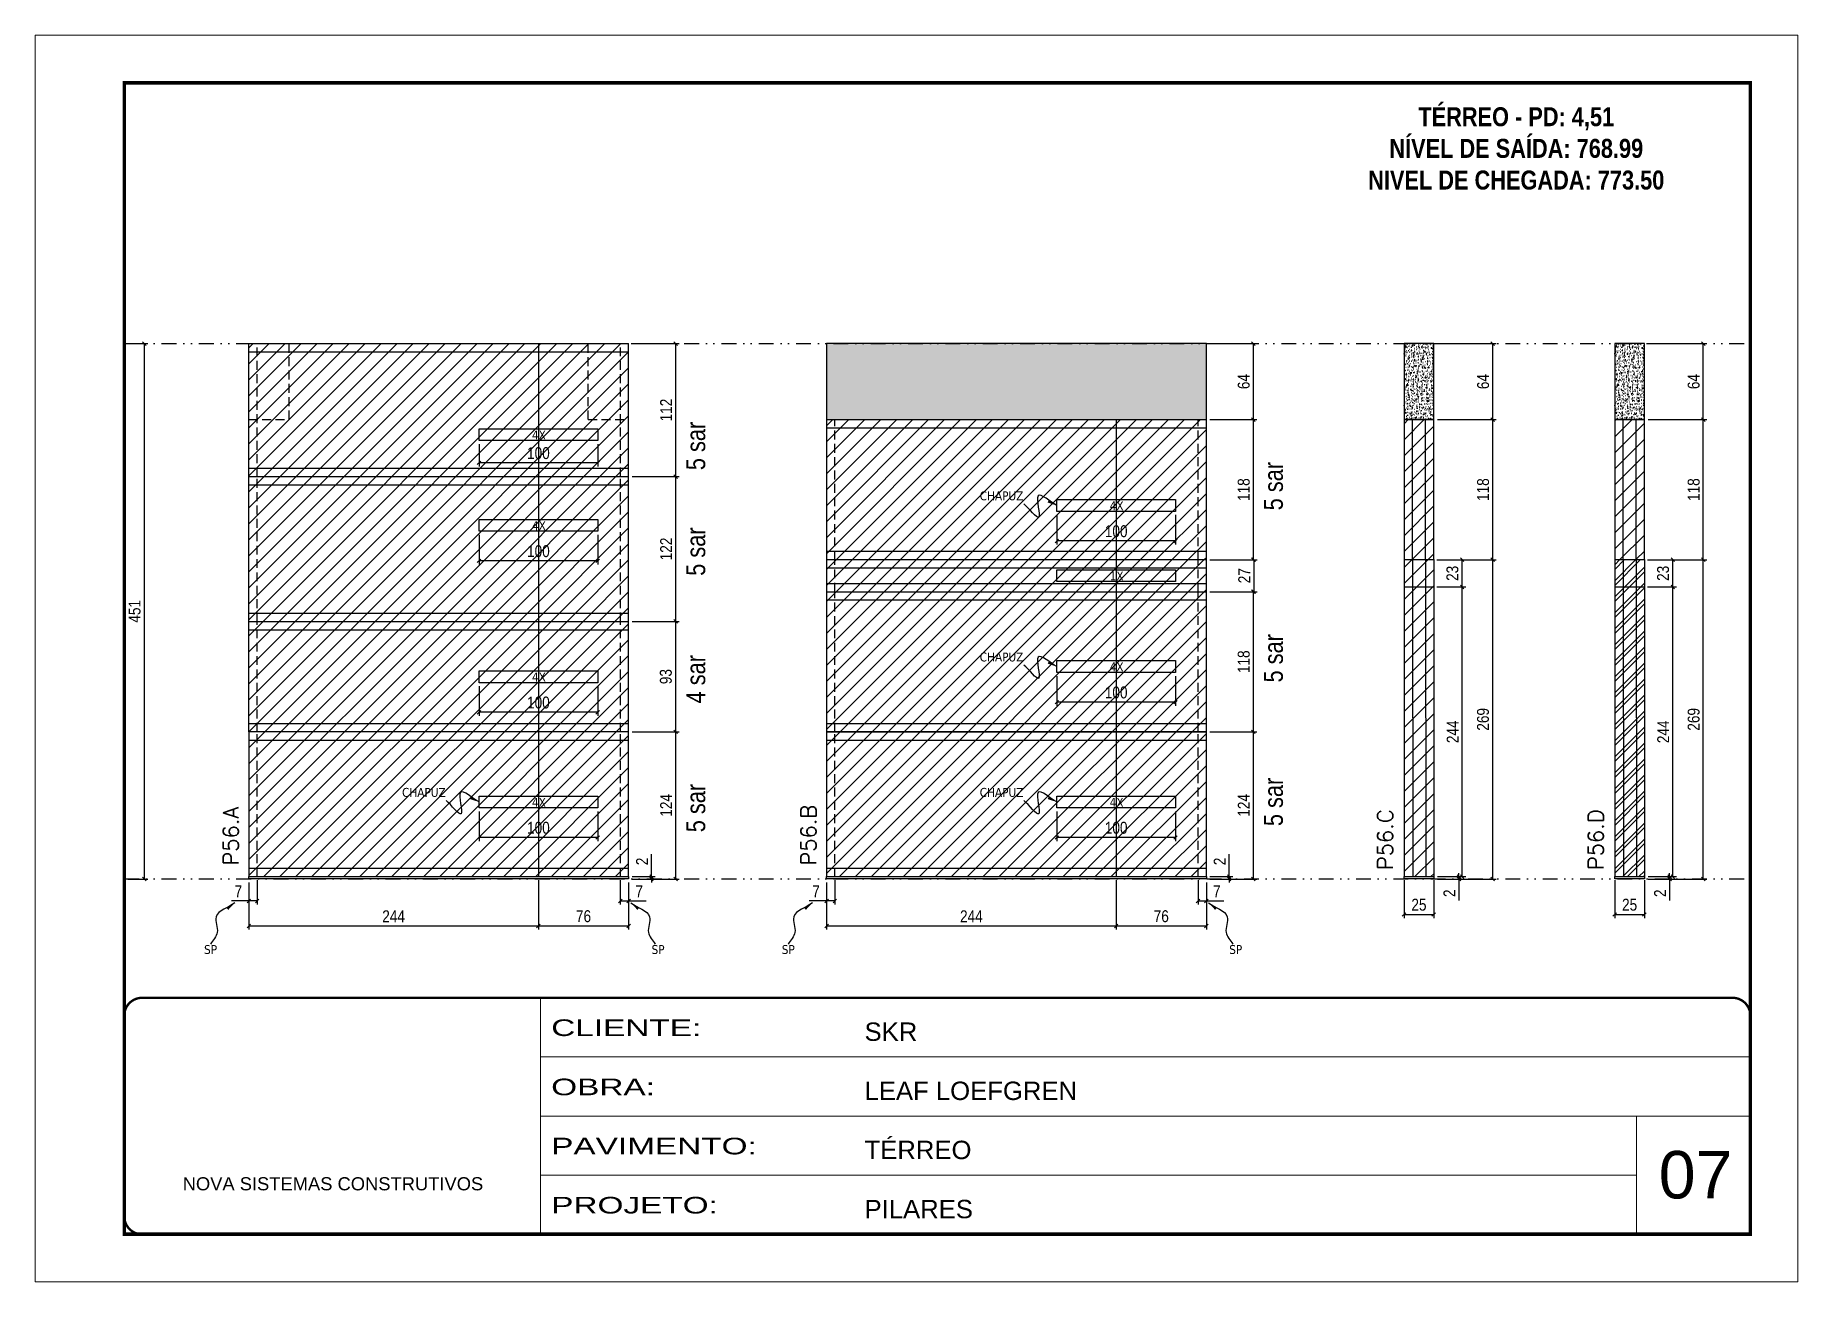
# Model space of a CAD drawing. Extents: x 14400 to 27878, y -21631 to 6985.
# Drawn here: x 17597 to 19082, y 4786 to 5836 of the extents above; entities that cross this region are included whole.
import ezdxf

# ---------------------------------------------------------------- set-up
doc = ezdxf.new("R2010")
doc.units = 0
for name, pattern in [('CONTINUO', [0]), ('DASHED', [0.75, 0.5, -0.25]), ('DIVIDE2', [0.625, 0.25, -0.125, 0, -0.125, 0, -0.125]), ('HIDDEN', [0.375, 0.25, -0.125])]:
    doc.linetypes.add(name, pattern=pattern)
for name, color, linetype, lineweight in [('CARIMBO', 255, 'Continuous', 9), ('Folhas', 255, 'Continuous', 9), ('Hachura', 251, 'Continuous', 9), ('SARRAFO DE PRESSAO', 251, 'DASHED', 9), ('Texto Seção', 7, 'Continuous', 15)]:
    doc.layers.add(name, color=color, linetype=linetype, lineweight=lineweight)
for name, color, linetype in [('COTA', 241, 'Continuous'), ('NOMENCLATURA', 7, 'Continuous'), ('Nível', 160, 'Continuous'), ('Painéis', 200, 'Continuous'), ('Romaneio', 10, 'Continuous'), ('SARR_2.2x10', 60, 'Continuous'), ('SARR_2.2x7', 40, 'Continuous'), ('Sarrafo de Pressão', 42, 'HIDDEN'), ('texto', 7, 'Continuous')]:
    doc.layers.add(name, color=color, linetype=linetype)
doc.styles.add('ARIAL', font='arial.ttf')
doc.styles.add('ARIAL_NARROW', font='ARIALN.TTF', dxfattribs={"height": 0.2})
doc.styles.add('COTA TECNICA', font='techl___.ttf', dxfattribs={"height": 10})
doc.styles.add('COTA TECNICA-50', font='techl___.ttf', dxfattribs={"height": 10})
doc.styles.add('REGUA-120', font='ROMANS.shx', dxfattribs={"height": 15})
doc.styles.add('ROMANC', font='techb___.ttf', dxfattribs={"height": 2.5})
doc.styles.get("Standard").update_dxf_attribs({"font": 'arial.ttf'})
doc.styles.add('Tecnologia', font='')
doc.styles.get('Tecnologia').set_extended_font_data('Forgotten Futurist')
doc.dimstyles.new('COTA PAINEL-50', dxfattribs={"dimtxt": 10, "dimasz": 3, "dimexe": 3, "dimexo": 3, "dimgap": 3, "dimtad": 1, "dimdec": 1, "dimzin": 12, "dimdsep": 46, "dimtxsty": 'COTA TECNICA-50', "dimblk1": 'OBLIQUE', "dimblk2": 'OBLIQUE', "dimsah": 1, "dimcen": 0.9, "dimclrd": 4, "dimclre": 4, "dimclrt": 240, "dimadec": 1, "dimazin": 3, "dimtfac": 1, "dimtdec": 1, "dimtmove": 0, "dimatfit": 3, "dimfxl": 1, "dimtolj": 1, "dimtzin": 12, "dimarcsym": 0})
doc.dimstyles.new('PAINEL', dxfattribs={"dimtxt": 10, "dimasz": 3, "dimexe": 3, "dimexo": 3, "dimgap": 3, "dimtad": 1, "dimdec": 1, "dimzin": 12, "dimdsep": 46, "dimtxsty": 'COTA TECNICA', "dimblk1": 'OBLIQUE', "dimblk2": 'OBLIQUE', "dimsah": 1, "dimcen": 0.9, "dimclrd": 4, "dimclre": 4, "dimclrt": 240, "dimadec": 1, "dimazin": 3, "dimtfac": 1, "dimtdec": 1, "dimtmove": 0, "dimatfit": 3, "dimfxl": 1, "dimtolj": 1, "dimtzin": 12, "dimarcsym": 0})
doc.dimstyles.get("Standard").update_dxf_attribs({"dimtxt": 0.18, "dimasz": 0.18, "dimexe": 0.18, "dimexo": 0.0625, "dimgap": 0.09, "dimtad": 0, "dimtih": 1, "dimtoh": 1, "dimdec": 4, "dimzin": 0, "dimdsep": 46, "dimtxsty": 'Standard', "dimcen": 0.09, "dimadec": 0, "dimazin": 0, "dimtfac": 1, "dimtdec": 4, "dimtofl": 0, "dimtmove": 0, "dimatfit": 3, "dimfxl": 1, "dimtolj": 1, "dimtzin": 0, "dimarcsym": 0})

msp = doc.modelspace()

# ---------------------------------------------------------------- texts
at = {"layer": 'CARIMBO', "style": 'ARIAL'}
msp.add_text('07', height=40, dxfattribs=at).set_placement((18964.83, 4856.3))
at = {"layer": 'NOMENCLATURA', "style": 'ARIAL_NARROW'}
for s, p in [('5 sar', (18161.46, 5469.8)), ('5 sar', (18648.18, 5435.96)), ('5 sar', (18161.46, 5380.8)), ('5 sar', (18648.18, 5290.95)), ('4 sar', (18161.46, 5273.3)), ('5 sar', (18161.46, 5164.8)), ('5 sar', (18648.18, 5169.95))]:
    msp.add_text(s, height=16, rotation=90, dxfattribs=at).set_placement(p)
at = {"layer": 'NOMENCLATURA', "color": 2, "insert": (18844.81, 5802.21), "char_height": 16, "attachment_point": 2, "style": 'ROMANC'}
msp.add_mtext_dynamic_manual_height_columns('\\PTÉRREO - PD: 4,51\\PNÍVEL DE SAÍDA: 768.99\\PNIVEL DE CHEGADA: 773.50', width=432.3511, gutter_width=1, heights=[0], dxfattribs=at)
at = {"layer": 'texto', "color": 0, "char_height": 7.5, "attachment_point": 5}
for s, insert in [('{\\fTahoma|b0|i0|c0|p34;\\C4;4X}', (18021.33, 5499.39)), ('{\\fTahoma|b0|i0|c0|p34;\\C4;CHAPUZ}', (18411.12, 5448.1)), ('{\\fTahoma|b0|i0|c0|p34;\\C4;4X}', (18508.06, 5439.79)), ('{\\fTahoma|b0|i0|c0|p34;\\C4;4X}', (18021.33, 5422.99)), ('{\\fTahoma|b0|i0|c0|p34;\\C4;1X}', (18508.06, 5380.65)), ('{\\fTahoma|b0|i0|c0|p34;\\C4;CHAPUZ}', (18411.12, 5312.37)), ('{\\fTahoma|b0|i0|c0|p34;\\C4;4X}', (18508.06, 5304.07)), ('{\\fTahoma|b0|i0|c0|p34;\\C4;4X}', (18021.33, 5295.49)), ('{\\fTahoma|b0|i0|c0|p34;\\C4;CHAPUZ}', (17924.39, 5198.29)), ('{\\fTahoma|b0|i0|c0|p34;\\C4;CHAPUZ}', (18411.12, 5198.29)), ('{\\fTahoma|b0|i0|c0|p34;\\C4;4X}', (18021.33, 5189.99)), ('{\\fTahoma|b0|i0|c0|p34;\\C4;4X}', (18508.06, 5189.99)), ('{\\fTahoma|b0|i0|c0|p34;\\C4;SP}', (17744.69, 5065.94)), ('{\\fTahoma|b0|i0|c0|p34;\\C4;SP}', (18121.72, 5065.94)), ('{\\fTahoma|b0|i0|c0|p34;\\C4;SP}', (18231.42, 5065.94)), ('{\\fTahoma|b0|i0|c0|p34;\\C4;SP}', (18608.44, 5065.94))]:
    msp.add_mtext(s, dxfattribs=dict(at, insert=insert))
at = {"layer": 'Texto Seção', "char_height": 13, "attachment_point": 7, "rotation": 90, "style": 'REGUA-120'}
for s, insert, width in [('P56.A', (17768.32, 5136.69), 285.3299), ('P56.B', (18255.05, 5136.69), 285.3299), ('P56.C', (18740.85, 5132.85), 370.6998), ('P56.D', (18918.31, 5132.85), 370.6998)]:
    msp.add_mtext(s, dxfattribs=dict(at, insert=insert, width=width))

# ---------------------------------------------------------------- blocks, each defined once
blk = doc.blocks.new('9999999999')
at = {"color": 30, "linetype": 'CONTINUO'}
for p, q in [((98564.6, 34230.2), (98564.6, 34429.4)), ((98564.6, 34379.6), (99584, 34379.6)), ((98564.6, 34329.8), (99488, 34329.8)), ((99584, 34329.8), (99488, 34329.8)), ((99488, 34329.8), (99488, 34230.2)), ((98564.6, 34280), (99488, 34280))]:
    blk.add_line(p, q, dxfattribs=at)
at = {"color": 30, "linetype": 'CONTINUO', "const_width": 2}
blk.add_lwpolyline([(99584, 34230.2), (99584, 34414.4, 0.414214), (99569, 34429.4), (98229, 34429.4, 0.414214), (98214, 34414.4), (98214, 34245.2, 0.414214), (98229, 34230.2), (99584, 34230.2)], format="xyb", dxfattribs=at)
at = {"layer": 'Folhas'}
blk.add_lwpolyline([(98139, 34190.2), (99624, 34190.2), (99624, 35240.2), (98139, 35240.2)], close=True, dxfattribs=at)
at = {"layer": 'Folhas', "color": 30, "const_width": 3}
blk.add_lwpolyline([(98214, 34230.2), (99584, 34230.2), (99584, 35200.2), (98214, 35200.2)], close=True, dxfattribs=at)
at = {"color": 7, "linetype": 'Continuous', "ltscale": 5, "style": 'ARIAL'}
for s, height, p in [('SKR', 15.48, (98837.7, 34393.1)), ('LEAF LOEFGREN', 15.483, (98837.7, 34343.3)), ('TÉRREO', 15.48, (98837.7, 34293.5)), ('NOVA SISTEMAS CONSTRUTIVOS', 11.059, (98263.2, 34267.2)), ('PILARES', 15.48, (98837.7, 34243.7))]:
    blk.add_text(s, height=height, dxfattribs=at).set_placement(p)
at = {"layer": 'Folhas', "color": 7, "style": 'Tecnologia', "width": 1.5}
for s, p in [('CLIENTE:', (98573.7, 34397.2)), ('OBRA:', (98573.7, 34347.3)), ('PAVIMENTO:', (98573.7, 34297.5)), ('PROJETO:', (98573.7, 34247.7))]:
    blk.add_text(s, height=14, dxfattribs=at).set_placement(p)
blk = doc.blocks.new('_Oblique')
at = {"color": 0, "linetype": 'ByBlock', "lineweight": -2}
blk.add_line((-0.5, -0.5), (0.5, 0.5), dxfattribs=at)
blk = doc.blocks.new('*D1810')
at = {"layer": 'COTA', "color": 4, "lineweight": -2, "transparency": 16777216}
for p, q in [((17783.9, 5124.4), (17783.9, 5103.9)), ((17776.9, 5122.4), (17776.9, 5103.9)), ((17776.9, 5106.9), (17762.2, 5106.9)), ((17783.9, 5106.9), (17776.9, 5106.9))]:
    blk.add_line(p, q, dxfattribs=at)
at = {"layer": 'Defpoints', "color": 0, "transparency": 16777216}
for p in [(17776.9, 5125.4), (17783.9, 5127.4), (17776.9, 5106.9)]:
    blk.add_point(p, dxfattribs=at)
at = {"layer": 'COTA', "color": 4, "lineweight": -2, "transparency": 16777216, "xscale": 3, "yscale": 3, "zscale": 3, "rotation": 180}
blk.add_blockref('_Oblique', (17776.9, 5106.9), dxfattribs=at)
at = {"layer": 'COTA', "color": 4, "lineweight": -2, "transparency": 16777216, "xscale": 3, "yscale": 3, "zscale": 3}
blk.add_blockref('_Oblique', (17783.9, 5106.9), dxfattribs=at)
at = {"layer": 'COTA', "color": 240, "transparency": 16777216, "insert": (17768.1, 5115), "char_height": 10, "attachment_point": 5, "style": 'COTA TECNICA-50'}
blk.add_mtext('\\A1;7', dxfattribs=at)
blk = doc.blocks.new('*D1811')
at = {"layer": 'COTA', "color": 4, "lineweight": -2, "transparency": 16777216}
for p, q in [((18089.9, 5124.4), (18089.9, 5103.9)), ((18096.9, 5122.4), (18096.9, 5103.9)), ((18089.9, 5106.9), (18096.9, 5106.9)), ((18096.9, 5106.9), (18111.7, 5106.9))]:
    blk.add_line(p, q, dxfattribs=at)
at = {"layer": 'Defpoints', "color": 0, "transparency": 16777216}
for p in [(18089.9, 5127.4), (18096.9, 5125.4), (18096.9, 5106.9)]:
    blk.add_point(p, dxfattribs=at)
at = {"layer": 'COTA', "color": 4, "lineweight": -2, "transparency": 16777216, "xscale": 3, "yscale": 3, "zscale": 3, "rotation": 180}
blk.add_blockref('_Oblique', (18089.9, 5106.9), dxfattribs=at)
at = {"layer": 'COTA', "color": 4, "lineweight": -2, "transparency": 16777216, "xscale": 3, "yscale": 3, "zscale": 3}
blk.add_blockref('_Oblique', (18096.9, 5106.9), dxfattribs=at)
at = {"layer": 'COTA', "color": 240, "transparency": 16777216, "insert": (18105.8, 5115), "char_height": 10, "attachment_point": 5, "style": 'COTA TECNICA-50'}
blk.add_mtext('\\A1;7', dxfattribs=at)
blk = doc.blocks.new('*D1812')
at = {"layer": 'Defpoints', "color": 0, "linetype": 'ByBlock', "transparency": 16777216}
for p in [(18096.9, 5249.4), (18136.6, 5249.4), (18096.9, 5125.4)]:
    blk.add_point(p, dxfattribs=at)
at = {"layer": 'Romaneio', "color": 4, "linetype": 'ByBlock', "lineweight": -2, "transparency": 16777216}
for p, q in [((18099.9, 5249.4), (18139.6, 5249.4)), ((18136.6, 5125.4), (18136.6, 5249.4)), ((18099.9, 5125.4), (18139.6, 5125.4))]:
    blk.add_line(p, q, dxfattribs=at)
at = {"layer": 'Romaneio', "color": 4, "linetype": 'ByBlock', "lineweight": -2, "transparency": 16777216, "xscale": 3, "yscale": 3, "zscale": 3}
for p, rotation in [((18136.6, 5249.4), 90), ((18136.6, 5125.4), 270)]:
    blk.add_blockref('_Oblique', p, dxfattribs=dict(at, rotation=rotation))
at = {"layer": 'Romaneio', "color": 240, "linetype": 'ByBlock', "transparency": 16777216, "insert": (18128.5, 5187.4), "char_height": 10, "attachment_point": 5, "rotation": 90, "style": 'COTA TECNICA'}
blk.add_mtext('\\A1;124', dxfattribs=at)
blk = doc.blocks.new('*D1813')
at = {"layer": 'Defpoints', "color": 0, "linetype": 'ByBlock', "transparency": 16777216}
for p in [(18096.9, 5249.4), (18136.6, 5249.4), (18096.9, 5125.4)]:
    blk.add_point(p, dxfattribs=at)
at = {"layer": 'Romaneio', "color": 4, "linetype": 'ByBlock', "lineweight": -2, "transparency": 16777216}
for p, q in [((18099.9, 5249.4), (18139.6, 5249.4)), ((18136.6, 5125.4), (18136.6, 5249.4)), ((18099.9, 5125.4), (18139.6, 5125.4))]:
    blk.add_line(p, q, dxfattribs=at)
at = {"layer": 'Romaneio', "color": 4, "linetype": 'ByBlock', "lineweight": -2, "transparency": 16777216, "xscale": 3, "yscale": 3, "zscale": 3}
for p, rotation in [((18136.6, 5249.4), 90), ((18136.6, 5125.4), 270)]:
    blk.add_blockref('_Oblique', p, dxfattribs=dict(at, rotation=rotation))
at = {"layer": 'Romaneio', "color": 240, "linetype": 'ByBlock', "transparency": 16777216, "insert": (18128.5, 5187.4), "char_height": 10, "attachment_point": 5, "rotation": 90, "style": 'COTA TECNICA'}
blk.add_mtext('\\A1;124', dxfattribs=at)
blk = doc.blocks.new('*D1814')
at = {"layer": 'COTA', "color": 4, "lineweight": -2, "transparency": 16777216}
for p, q in [((18099.9, 5342.4), (18139.6, 5342.4)), ((18136.6, 5249.4), (18136.6, 5342.4)), ((18099.9, 5249.4), (18139.6, 5249.4))]:
    blk.add_line(p, q, dxfattribs=at)
at = {"layer": 'Defpoints', "color": 0, "transparency": 16777216}
for p in [(18096.9, 5342.4), (18136.6, 5342.4), (18096.9, 5249.4)]:
    blk.add_point(p, dxfattribs=at)
at = {"layer": 'COTA', "color": 4, "lineweight": -2, "transparency": 16777216, "xscale": 3, "yscale": 3, "zscale": 3}
for p, rotation in [((18136.6, 5342.4), 90), ((18136.6, 5249.4), 270)]:
    blk.add_blockref('_Oblique', p, dxfattribs=dict(at, rotation=rotation))
at = {"layer": 'COTA', "color": 240, "transparency": 16777216, "insert": (18128.3, 5295.9), "char_height": 10, "attachment_point": 5, "rotation": 90, "style": 'COTA TECNICA-50'}
blk.add_mtext('\\A1;93', dxfattribs=at)
blk = doc.blocks.new('*D1815')
at = {"layer": 'COTA', "color": 4, "lineweight": -2, "transparency": 16777216}
for p, q in [((18116.2, 5127.4), (18116.2, 5146.2)), ((18099.9, 5127.4), (18119.2, 5127.4)), ((18099.9, 5125.4), (18119.2, 5125.4)), ((18116.2, 5125.4), (18116.2, 5127.4)), ((18116.2, 5125.4), (18116.2, 5122.4))]:
    blk.add_line(p, q, dxfattribs=at)
at = {"layer": 'Defpoints', "color": 0, "transparency": 16777216}
for p in [(18096.9, 5127.4), (18096.9, 5125.4), (18116.2, 5125.4)]:
    blk.add_point(p, dxfattribs=at)
at = {"layer": 'COTA', "color": 4, "lineweight": -2, "transparency": 16777216, "xscale": 3, "yscale": 3, "zscale": 3}
for p, rotation in [((18116.2, 5127.4), 270), ((18116.2, 5125.4), 90)]:
    blk.add_blockref('_Oblique', p, dxfattribs=dict(at, rotation=rotation))
at = {"layer": 'COTA', "color": 240, "transparency": 16777216, "insert": (18108.2, 5140.2), "char_height": 10, "attachment_point": 5, "rotation": 90, "style": 'COTA TECNICA-50'}
blk.add_mtext('\\A1;2', dxfattribs=at)
blk = doc.blocks.new('*D1816')
at = {"layer": 'COTA', "color": 4, "lineweight": -2, "transparency": 16777216}
for p, q in [((18020.9, 5124.4), (18020.9, 5082.9)), ((17776.9, 5122.4), (17776.9, 5082.9)), ((17776.9, 5085.9), (18020.9, 5085.9))]:
    blk.add_line(p, q, dxfattribs=at)
at = {"layer": 'Defpoints', "color": 0, "transparency": 16777216}
for p in [(17776.9, 5125.4), (18020.9, 5127.4), (18020.9, 5085.9)]:
    blk.add_point(p, dxfattribs=at)
at = {"layer": 'COTA', "color": 4, "lineweight": -2, "transparency": 16777216, "xscale": 3, "yscale": 3, "zscale": 3, "rotation": 180}
blk.add_blockref('_Oblique', (17776.9, 5085.9), dxfattribs=at)
at = {"layer": 'COTA', "color": 4, "lineweight": -2, "transparency": 16777216, "xscale": 3, "yscale": 3, "zscale": 3}
blk.add_blockref('_Oblique', (18020.9, 5085.9), dxfattribs=at)
at = {"layer": 'COTA', "color": 240, "transparency": 16777216, "insert": (17898.9, 5094), "char_height": 10, "attachment_point": 5, "style": 'COTA TECNICA-50'}
blk.add_mtext('\\A1;244', dxfattribs=at)
blk = doc.blocks.new('*D1817')
at = {"layer": 'COTA', "color": 4, "lineweight": -2, "transparency": 16777216}
for p, q in [((18020.9, 5124.4), (18020.9, 5082.9)), ((18096.9, 5122.4), (18096.9, 5082.9)), ((18020.9, 5085.9), (18096.9, 5085.9))]:
    blk.add_line(p, q, dxfattribs=at)
at = {"layer": 'Defpoints', "color": 0, "transparency": 16777216}
for p in [(18020.9, 5127.4), (18096.9, 5125.4), (18096.9, 5085.9)]:
    blk.add_point(p, dxfattribs=at)
at = {"layer": 'COTA', "color": 4, "lineweight": -2, "transparency": 16777216, "xscale": 3, "yscale": 3, "zscale": 3, "rotation": 180}
blk.add_blockref('_Oblique', (18020.9, 5085.9), dxfattribs=at)
at = {"layer": 'COTA', "color": 4, "lineweight": -2, "transparency": 16777216, "xscale": 3, "yscale": 3, "zscale": 3}
blk.add_blockref('_Oblique', (18096.9, 5085.9), dxfattribs=at)
at = {"layer": 'COTA', "color": 240, "transparency": 16777216, "insert": (18058.9, 5094), "char_height": 10, "attachment_point": 5, "style": 'COTA TECNICA-50'}
blk.add_mtext('\\A1;76', dxfattribs=at)
blk = doc.blocks.new('*D1818')
at = {"layer": 'COTA', "color": 4, "linetype": 'ByBlock', "lineweight": -2, "transparency": 16777216}
for p, q in [((17970.9, 5182.3), (17970.9, 5157.4)), ((18070.9, 5182.3), (18070.9, 5157.4)), ((18070.9, 5160.4), (17970.9, 5160.4))]:
    blk.add_line(p, q, dxfattribs=at)
at = {"layer": 'Defpoints', "color": 0, "linetype": 'ByBlock', "transparency": 16777216}
for p in [(17970.9, 5185.3), (18070.9, 5185.3), (17970.9, 5160.4)]:
    blk.add_point(p, dxfattribs=at)
at = {"layer": 'COTA', "color": 4, "linetype": 'ByBlock', "lineweight": -2, "transparency": 16777216, "xscale": 3, "yscale": 3, "zscale": 3, "rotation": 180}
blk.add_blockref('_Oblique', (17970.9, 5160.4), dxfattribs=at)
at = {"layer": 'COTA', "color": 4, "linetype": 'ByBlock', "lineweight": -2, "transparency": 16777216, "xscale": 3, "yscale": 3, "zscale": 3}
blk.add_blockref('_Oblique', (18070.9, 5160.4), dxfattribs=at)
at = {"layer": 'COTA', "color": 240, "linetype": 'ByBlock', "transparency": 16777216, "insert": (18020.9, 5168.5), "char_height": 10, "attachment_point": 5, "style": 'COTA TECNICA'}
blk.add_mtext('\\A1;100', dxfattribs=at)
blk = doc.blocks.new('*D1819')
at = {"layer": 'COTA', "color": 4, "lineweight": -2, "transparency": 16777216}
for p, q in [((18750.3, 5124.4), (18750.3, 5092.5)), ((18775.3, 5124.4), (18775.3, 5092.5)), ((18750.3, 5095.5), (18775.3, 5095.5))]:
    blk.add_line(p, q, dxfattribs=at)
at = {"layer": 'Defpoints', "color": 0, "transparency": 16777216}
for p in [(18750.3, 5127.4), (18775.3, 5127.4), (18775.3, 5095.5)]:
    blk.add_point(p, dxfattribs=at)
at = {"layer": 'COTA', "color": 4, "lineweight": -2, "transparency": 16777216, "xscale": 3, "yscale": 3, "zscale": 3, "rotation": 180}
blk.add_blockref('_Oblique', (18750.3, 5095.5), dxfattribs=at)
at = {"layer": 'COTA', "color": 4, "lineweight": -2, "transparency": 16777216, "xscale": 3, "yscale": 3, "zscale": 3}
blk.add_blockref('_Oblique', (18775.3, 5095.5), dxfattribs=at)
at = {"layer": 'COTA', "color": 240, "transparency": 16777216, "insert": (18762.8, 5103.7), "char_height": 10, "attachment_point": 5, "style": 'COTA TECNICA'}
blk.add_mtext('\\A1;25', dxfattribs=at)
blk = doc.blocks.new('*D1820')
at = {"layer": 'COTA', "color": 4, "lineweight": -2, "transparency": 16777216}
for p, q in [((18778.3, 5127.4), (18799.5, 5127.4)), ((18778.3, 5125.4), (18799.5, 5125.4)), ((18796.5, 5127.4), (18796.5, 5130.4)), ((18796.5, 5127.4), (18796.5, 5125.4)), ((18796.5, 5125.4), (18796.5, 5107.3))]:
    blk.add_line(p, q, dxfattribs=at)
at = {"layer": 'Defpoints', "color": 0, "transparency": 16777216}
for p in [(18775.3, 5127.4), (18775.3, 5125.4), (18796.5, 5127.4)]:
    blk.add_point(p, dxfattribs=at)
at = {"layer": 'COTA', "color": 4, "lineweight": -2, "transparency": 16777216, "xscale": 3, "yscale": 3, "zscale": 3}
for p, rotation in [((18796.5, 5127.4), 270), ((18796.5, 5125.4), 90)]:
    blk.add_blockref('_Oblique', p, dxfattribs=dict(at, rotation=rotation))
at = {"layer": 'COTA', "color": 240, "transparency": 16777216, "insert": (18788.5, 5113.4), "char_height": 10, "attachment_point": 5, "rotation": 90, "style": 'COTA TECNICA-50'}
blk.add_mtext('\\A1;2', dxfattribs=at)
blk = doc.blocks.new('*D1821')
at = {"layer": 'COTA', "color": 4, "lineweight": -2, "transparency": 16777216}
for p, q in [((18778, 5394.4), (18828, 5394.4)), ((18825, 5125.4), (18825, 5394.4)), ((18778.3, 5125.4), (18828, 5125.4))]:
    blk.add_line(p, q, dxfattribs=at)
at = {"layer": 'Defpoints', "color": 0, "transparency": 16777216}
for p in [(18775, 5394.4), (18825, 5394.4), (18775.3, 5125.4)]:
    blk.add_point(p, dxfattribs=at)
at = {"layer": 'COTA', "color": 4, "lineweight": -2, "transparency": 16777216, "xscale": 3, "yscale": 3, "zscale": 3}
for p, rotation in [((18825, 5394.4), 90), ((18825, 5125.4), 270)]:
    blk.add_blockref('_Oblique', p, dxfattribs=dict(at, rotation=rotation))
at = {"layer": 'COTA', "color": 240, "transparency": 16777216, "insert": (18816.8, 5259.9), "char_height": 10, "attachment_point": 5, "rotation": 90, "style": 'COTA TECNICA-50'}
blk.add_mtext('\\A1;269', dxfattribs=at)
blk = doc.blocks.new('*D1822')
at = {"layer": 'COTA', "color": 4, "lineweight": -2, "transparency": 16777216}
for p, q in [((18778, 5371.4), (18802.2, 5371.4)), ((18799.2, 5127.4), (18799.2, 5371.4)), ((18778.3, 5127.4), (18802.2, 5127.4))]:
    blk.add_line(p, q, dxfattribs=at)
at = {"layer": 'Defpoints', "color": 0, "transparency": 16777216}
for p in [(18775, 5371.4), (18799.2, 5371.4), (18775.3, 5127.4)]:
    blk.add_point(p, dxfattribs=at)
at = {"layer": 'COTA', "color": 4, "lineweight": -2, "transparency": 16777216, "xscale": 3, "yscale": 3, "zscale": 3}
for p, rotation in [((18799.2, 5371.4), 90), ((18799.2, 5127.4), 270)]:
    blk.add_blockref('_Oblique', p, dxfattribs=dict(at, rotation=rotation))
at = {"layer": 'COTA', "color": 240, "transparency": 16777216, "insert": (18791.2, 5249.4), "char_height": 10, "attachment_point": 5, "rotation": 90, "style": 'COTA TECNICA'}
blk.add_mtext('\\A1;244', dxfattribs=at)
blk = doc.blocks.new('*D1823')
at = {"layer": 'COTA', "color": 4, "lineweight": -2, "transparency": 16777216}
for p, q in [((18778, 5394.4), (18802.2, 5394.4)), ((18799.2, 5371.4), (18799.2, 5394.4)), ((18778, 5371.4), (18802.2, 5371.4))]:
    blk.add_line(p, q, dxfattribs=at)
at = {"layer": 'Defpoints', "color": 0, "transparency": 16777216}
for p in [(18775, 5394.4), (18799.2, 5394.4), (18775, 5371.4)]:
    blk.add_point(p, dxfattribs=at)
at = {"layer": 'COTA', "color": 4, "lineweight": -2, "transparency": 16777216, "xscale": 3, "yscale": 3, "zscale": 3}
for p, rotation in [((18799.2, 5394.4), 90), ((18799.2, 5371.4), 270)]:
    blk.add_blockref('_Oblique', p, dxfattribs=dict(at, rotation=rotation))
at = {"layer": 'COTA', "color": 240, "transparency": 16777216, "insert": (18791, 5382.9), "char_height": 10, "attachment_point": 5, "rotation": 90, "style": 'COTA TECNICA'}
blk.add_mtext('\\A1;23', dxfattribs=at)
blk = doc.blocks.new('*D1824')
at = {"layer": 'COTA', "color": 4, "lineweight": -2, "transparency": 16777216}
for p, q in [((18270.7, 5124.4), (18270.7, 5103.9)), ((18263.7, 5122.4), (18263.7, 5103.9)), ((18263.7, 5106.9), (18248.9, 5106.9)), ((18270.7, 5106.9), (18263.7, 5106.9))]:
    blk.add_line(p, q, dxfattribs=at)
at = {"layer": 'Defpoints', "color": 0, "transparency": 16777216}
for p in [(18263.7, 5125.4), (18270.7, 5127.4), (18263.7, 5106.9)]:
    blk.add_point(p, dxfattribs=at)
at = {"layer": 'COTA', "color": 4, "lineweight": -2, "transparency": 16777216, "xscale": 3, "yscale": 3, "zscale": 3, "rotation": 180}
blk.add_blockref('_Oblique', (18263.7, 5106.9), dxfattribs=at)
at = {"layer": 'COTA', "color": 4, "lineweight": -2, "transparency": 16777216, "xscale": 3, "yscale": 3, "zscale": 3}
blk.add_blockref('_Oblique', (18270.7, 5106.9), dxfattribs=at)
at = {"layer": 'COTA', "color": 240, "transparency": 16777216, "insert": (18254.8, 5115), "char_height": 10, "attachment_point": 5, "style": 'COTA TECNICA-50'}
blk.add_mtext('\\A1;7', dxfattribs=at)
blk = doc.blocks.new('*D1825')
at = {"layer": 'COTA', "color": 4, "lineweight": -2, "transparency": 16777216}
for p, q in [((18576.7, 5124.4), (18576.7, 5103.9)), ((18583.7, 5122.4), (18583.7, 5103.9)), ((18576.7, 5106.9), (18583.7, 5106.9)), ((18583.7, 5106.9), (18598.4, 5106.9))]:
    blk.add_line(p, q, dxfattribs=at)
at = {"layer": 'Defpoints', "color": 0, "transparency": 16777216}
for p in [(18576.7, 5127.4), (18583.7, 5125.4), (18583.7, 5106.9)]:
    blk.add_point(p, dxfattribs=at)
at = {"layer": 'COTA', "color": 4, "lineweight": -2, "transparency": 16777216, "xscale": 3, "yscale": 3, "zscale": 3, "rotation": 180}
blk.add_blockref('_Oblique', (18576.7, 5106.9), dxfattribs=at)
at = {"layer": 'COTA', "color": 4, "lineweight": -2, "transparency": 16777216, "xscale": 3, "yscale": 3, "zscale": 3}
blk.add_blockref('_Oblique', (18583.7, 5106.9), dxfattribs=at)
at = {"layer": 'COTA', "color": 240, "transparency": 16777216, "insert": (18592.5, 5115), "char_height": 10, "attachment_point": 5, "style": 'COTA TECNICA-50'}
blk.add_mtext('\\A1;7', dxfattribs=at)
blk = doc.blocks.new('*D1826')
at = {"layer": 'Defpoints', "color": 0, "linetype": 'ByBlock', "transparency": 16777216}
for p in [(18583.7, 5249.4), (18623.3, 5249.4), (18583.7, 5125.4)]:
    blk.add_point(p, dxfattribs=at)
at = {"layer": 'Romaneio', "color": 4, "linetype": 'ByBlock', "lineweight": -2, "transparency": 16777216}
for p, q in [((18586.7, 5249.4), (18626.3, 5249.4)), ((18623.3, 5125.4), (18623.3, 5249.4)), ((18586.7, 5125.4), (18626.3, 5125.4))]:
    blk.add_line(p, q, dxfattribs=at)
at = {"layer": 'Romaneio', "color": 4, "linetype": 'ByBlock', "lineweight": -2, "transparency": 16777216, "xscale": 3, "yscale": 3, "zscale": 3}
for p, rotation in [((18623.3, 5249.4), 90), ((18623.3, 5125.4), 270)]:
    blk.add_blockref('_Oblique', p, dxfattribs=dict(at, rotation=rotation))
at = {"layer": 'Romaneio', "color": 240, "linetype": 'ByBlock', "transparency": 16777216, "insert": (18615.2, 5187.4), "char_height": 10, "attachment_point": 5, "rotation": 90, "style": 'COTA TECNICA'}
blk.add_mtext('\\A1;124', dxfattribs=at)
blk = doc.blocks.new('*D1827')
at = {"layer": 'Defpoints', "color": 0, "linetype": 'ByBlock', "transparency": 16777216}
for p in [(18583.7, 5249.4), (18623.3, 5249.4), (18583.7, 5125.4)]:
    blk.add_point(p, dxfattribs=at)
at = {"layer": 'Romaneio', "color": 4, "linetype": 'ByBlock', "lineweight": -2, "transparency": 16777216}
for p, q in [((18586.7, 5249.4), (18626.3, 5249.4)), ((18623.3, 5125.4), (18623.3, 5249.4)), ((18586.7, 5125.4), (18626.3, 5125.4))]:
    blk.add_line(p, q, dxfattribs=at)
at = {"layer": 'Romaneio', "color": 4, "linetype": 'ByBlock', "lineweight": -2, "transparency": 16777216, "xscale": 3, "yscale": 3, "zscale": 3}
for p, rotation in [((18623.3, 5249.4), 90), ((18623.3, 5125.4), 270)]:
    blk.add_blockref('_Oblique', p, dxfattribs=dict(at, rotation=rotation))
at = {"layer": 'Romaneio', "color": 240, "linetype": 'ByBlock', "transparency": 16777216, "insert": (18615.2, 5187.4), "char_height": 10, "attachment_point": 5, "rotation": 90, "style": 'COTA TECNICA'}
blk.add_mtext('\\A1;124', dxfattribs=at)
blk = doc.blocks.new('*D1828')
at = {"layer": 'COTA', "color": 4, "lineweight": -2, "transparency": 16777216}
for p, q in [((18586.7, 5367.4), (18626.3, 5367.4)), ((18623.3, 5249.4), (18623.3, 5367.4)), ((18586.7, 5249.4), (18626.3, 5249.4))]:
    blk.add_line(p, q, dxfattribs=at)
at = {"layer": 'Defpoints', "color": 0, "transparency": 16777216}
for p in [(18583.7, 5367.4), (18623.3, 5367.4), (18583.7, 5249.4)]:
    blk.add_point(p, dxfattribs=at)
at = {"layer": 'COTA', "color": 4, "lineweight": -2, "transparency": 16777216, "xscale": 3, "yscale": 3, "zscale": 3}
for p, rotation in [((18623.3, 5367.4), 90), ((18623.3, 5249.4), 270)]:
    blk.add_blockref('_Oblique', p, dxfattribs=dict(at, rotation=rotation))
at = {"layer": 'COTA', "color": 240, "transparency": 16777216, "insert": (18615.2, 5308.4), "char_height": 10, "attachment_point": 5, "rotation": 90, "style": 'COTA TECNICA-50'}
blk.add_mtext('\\A1;118', dxfattribs=at)
blk = doc.blocks.new('*D1829')
at = {"layer": 'COTA', "color": 4, "lineweight": -2, "transparency": 16777216}
for p, q in [((18602.9, 5127.4), (18602.9, 5146.2)), ((18586.7, 5127.4), (18605.9, 5127.4)), ((18586.7, 5125.4), (18605.9, 5125.4)), ((18602.9, 5125.4), (18602.9, 5127.4)), ((18602.9, 5125.4), (18602.9, 5122.4))]:
    blk.add_line(p, q, dxfattribs=at)
at = {"layer": 'Defpoints', "color": 0, "transparency": 16777216}
for p in [(18583.7, 5127.4), (18583.7, 5125.4), (18602.9, 5125.4)]:
    blk.add_point(p, dxfattribs=at)
at = {"layer": 'COTA', "color": 4, "lineweight": -2, "transparency": 16777216, "xscale": 3, "yscale": 3, "zscale": 3}
for p, rotation in [((18602.9, 5127.4), 270), ((18602.9, 5125.4), 90)]:
    blk.add_blockref('_Oblique', p, dxfattribs=dict(at, rotation=rotation))
at = {"layer": 'COTA', "color": 240, "transparency": 16777216, "insert": (18594.9, 5140.2), "char_height": 10, "attachment_point": 5, "rotation": 90, "style": 'COTA TECNICA-50'}
blk.add_mtext('\\A1;2', dxfattribs=at)
blk = doc.blocks.new('*D1830')
at = {"layer": 'COTA', "color": 4, "lineweight": -2, "transparency": 16777216}
for p, q in [((18507.7, 5124.4), (18507.7, 5082.9)), ((18263.7, 5122.4), (18263.7, 5082.9)), ((18263.7, 5085.9), (18507.7, 5085.9))]:
    blk.add_line(p, q, dxfattribs=at)
at = {"layer": 'Defpoints', "color": 0, "transparency": 16777216}
for p in [(18263.7, 5125.4), (18507.7, 5127.4), (18507.7, 5085.9)]:
    blk.add_point(p, dxfattribs=at)
at = {"layer": 'COTA', "color": 4, "lineweight": -2, "transparency": 16777216, "xscale": 3, "yscale": 3, "zscale": 3, "rotation": 180}
blk.add_blockref('_Oblique', (18263.7, 5085.9), dxfattribs=at)
at = {"layer": 'COTA', "color": 4, "lineweight": -2, "transparency": 16777216, "xscale": 3, "yscale": 3, "zscale": 3}
blk.add_blockref('_Oblique', (18507.7, 5085.9), dxfattribs=at)
at = {"layer": 'COTA', "color": 240, "transparency": 16777216, "insert": (18385.7, 5094), "char_height": 10, "attachment_point": 5, "style": 'COTA TECNICA-50'}
blk.add_mtext('\\A1;244', dxfattribs=at)
blk = doc.blocks.new('*D1831')
at = {"layer": 'COTA', "color": 4, "lineweight": -2, "transparency": 16777216}
for p, q in [((18507.7, 5124.4), (18507.7, 5082.9)), ((18583.7, 5122.4), (18583.7, 5082.9)), ((18507.7, 5085.9), (18583.7, 5085.9))]:
    blk.add_line(p, q, dxfattribs=at)
at = {"layer": 'Defpoints', "color": 0, "transparency": 16777216}
for p in [(18507.7, 5127.4), (18583.7, 5125.4), (18583.7, 5085.9)]:
    blk.add_point(p, dxfattribs=at)
at = {"layer": 'COTA', "color": 4, "lineweight": -2, "transparency": 16777216, "xscale": 3, "yscale": 3, "zscale": 3, "rotation": 180}
blk.add_blockref('_Oblique', (18507.7, 5085.9), dxfattribs=at)
at = {"layer": 'COTA', "color": 4, "lineweight": -2, "transparency": 16777216, "xscale": 3, "yscale": 3, "zscale": 3}
blk.add_blockref('_Oblique', (18583.7, 5085.9), dxfattribs=at)
at = {"layer": 'COTA', "color": 240, "transparency": 16777216, "insert": (18545.7, 5094), "char_height": 10, "attachment_point": 5, "style": 'COTA TECNICA-50'}
blk.add_mtext('\\A1;76', dxfattribs=at)
blk = doc.blocks.new('*D1799')
at = {"layer": 'COTA', "color": 4, "linetype": 'ByBlock', "lineweight": -2, "transparency": 16777216}
for p, q in [((18457.7, 5182.3), (18457.7, 5157.4)), ((18557.7, 5182.3), (18557.7, 5157.4)), ((18557.7, 5160.4), (18457.7, 5160.4))]:
    blk.add_line(p, q, dxfattribs=at)
at = {"layer": 'Defpoints', "color": 0, "linetype": 'ByBlock', "transparency": 16777216}
for p in [(18457.7, 5185.3), (18557.7, 5185.3), (18457.7, 5160.4)]:
    blk.add_point(p, dxfattribs=at)
at = {"layer": 'COTA', "color": 4, "linetype": 'ByBlock', "lineweight": -2, "transparency": 16777216, "xscale": 3, "yscale": 3, "zscale": 3, "rotation": 180}
blk.add_blockref('_Oblique', (18457.7, 5160.4), dxfattribs=at)
at = {"layer": 'COTA', "color": 4, "linetype": 'ByBlock', "lineweight": -2, "transparency": 16777216, "xscale": 3, "yscale": 3, "zscale": 3}
blk.add_blockref('_Oblique', (18557.7, 5160.4), dxfattribs=at)
at = {"layer": 'COTA', "color": 240, "linetype": 'ByBlock', "transparency": 16777216, "insert": (18507.7, 5168.5), "char_height": 10, "attachment_point": 5, "style": 'COTA TECNICA'}
blk.add_mtext('\\A1;100', dxfattribs=at)
blk = doc.blocks.new('*D1800')
at = {"layer": 'COTA', "color": 4, "linetype": 'ByBlock', "lineweight": -2, "transparency": 16777216}
for p, q in [((18457.7, 5296.4), (18457.7, 5271.4)), ((18557.7, 5296.4), (18557.7, 5271.4)), ((18557.7, 5274.4), (18457.7, 5274.4))]:
    blk.add_line(p, q, dxfattribs=at)
at = {"layer": 'Defpoints', "color": 0, "linetype": 'ByBlock', "transparency": 16777216}
for p in [(18457.7, 5299.4), (18557.7, 5299.4), (18457.7, 5274.4)]:
    blk.add_point(p, dxfattribs=at)
at = {"layer": 'COTA', "color": 4, "linetype": 'ByBlock', "lineweight": -2, "transparency": 16777216, "xscale": 3, "yscale": 3, "zscale": 3, "rotation": 180}
blk.add_blockref('_Oblique', (18457.7, 5274.4), dxfattribs=at)
at = {"layer": 'COTA', "color": 4, "linetype": 'ByBlock', "lineweight": -2, "transparency": 16777216, "xscale": 3, "yscale": 3, "zscale": 3}
blk.add_blockref('_Oblique', (18557.7, 5274.4), dxfattribs=at)
at = {"layer": 'COTA', "color": 240, "linetype": 'ByBlock', "transparency": 16777216, "insert": (18507.7, 5282.5), "char_height": 10, "attachment_point": 5, "style": 'COTA TECNICA'}
blk.add_mtext('\\A1;100', dxfattribs=at)
blk = doc.blocks.new('*D1801')
at = {"layer": 'COTA', "color": 4, "lineweight": -2, "transparency": 16777216}
for p, q in [((18586.7, 5394.4), (18626.6, 5394.4)), ((18623.6, 5394.4), (18623.6, 5367.4)), ((18586.7, 5367.4), (18626.6, 5367.4))]:
    blk.add_line(p, q, dxfattribs=at)
at = {"layer": 'Defpoints', "color": 0, "transparency": 16777216}
for p in [(18583.7, 5394.4), (18583.7, 5367.4), (18623.6, 5367.4)]:
    blk.add_point(p, dxfattribs=at)
at = {"layer": 'COTA', "color": 4, "lineweight": -2, "transparency": 16777216, "xscale": 3, "yscale": 3, "zscale": 3}
for p, rotation in [((18623.6, 5394.4), 90), ((18623.6, 5367.4), 270)]:
    blk.add_blockref('_Oblique', p, dxfattribs=dict(at, rotation=rotation))
at = {"layer": 'COTA', "color": 240, "transparency": 16777216, "insert": (18615.6, 5380.9), "char_height": 10, "attachment_point": 5, "rotation": 90, "style": 'COTA TECNICA'}
blk.add_mtext('\\A1;27', dxfattribs=at)
blk = doc.blocks.new('*D1802')
at = {"layer": 'COTA', "color": 4, "lineweight": -2, "transparency": 16777216}
for p, q in [((18586.7, 5512.4), (18626.3, 5512.4)), ((18623.3, 5394.4), (18623.3, 5512.4)), ((18586.7, 5394.4), (18626.3, 5394.4))]:
    blk.add_line(p, q, dxfattribs=at)
at = {"layer": 'Defpoints', "color": 0, "transparency": 16777216}
for p in [(18583.7, 5512.4), (18623.3, 5512.4), (18583.7, 5394.4)]:
    blk.add_point(p, dxfattribs=at)
at = {"layer": 'COTA', "color": 4, "lineweight": -2, "transparency": 16777216, "xscale": 3, "yscale": 3, "zscale": 3}
for p, rotation in [((18623.3, 5512.4), 90), ((18623.3, 5394.4), 270)]:
    blk.add_blockref('_Oblique', p, dxfattribs=dict(at, rotation=rotation))
at = {"layer": 'COTA', "color": 240, "transparency": 16777216, "insert": (18615.2, 5453.4), "char_height": 10, "attachment_point": 5, "rotation": 90, "style": 'COTA TECNICA'}
blk.add_mtext('\\A1;118', dxfattribs=at)
blk = doc.blocks.new('*D1803')
at = {"layer": 'COTA', "color": 4, "lineweight": -2, "transparency": 16777216}
for p, q in [((18778.3, 5576.4), (18828, 5576.4)), ((18825, 5512.4), (18825, 5576.4)), ((18778.3, 5512.4), (18828, 5512.4))]:
    blk.add_line(p, q, dxfattribs=at)
at = {"layer": 'Defpoints', "color": 0, "transparency": 16777216}
for p in [(18775.3, 5576.4), (18825, 5576.4), (18775.3, 5512.4)]:
    blk.add_point(p, dxfattribs=at)
at = {"layer": 'COTA', "color": 4, "lineweight": -2, "transparency": 16777216, "xscale": 3, "yscale": 3, "zscale": 3}
for p, rotation in [((18825, 5576.4), 90), ((18825, 5512.4), 270)]:
    blk.add_blockref('_Oblique', p, dxfattribs=dict(at, rotation=rotation))
at = {"layer": 'COTA', "color": 240, "transparency": 16777216, "insert": (18816.9, 5544.4), "char_height": 10, "attachment_point": 5, "rotation": 90, "style": 'COTA TECNICA'}
blk.add_mtext('\\A1;64', dxfattribs=at)
blk = doc.blocks.new('*D1804')
at = {"layer": 'COTA', "color": 4, "lineweight": -2, "transparency": 16777216}
for p, q in [((18099.9, 5464.4), (18139.6, 5464.4)), ((18136.6, 5342.4), (18136.6, 5464.4)), ((18099.9, 5342.4), (18139.6, 5342.4))]:
    blk.add_line(p, q, dxfattribs=at)
at = {"layer": 'Defpoints', "color": 0, "transparency": 16777216}
for p in [(18096.9, 5464.4), (18136.6, 5464.4), (18096.9, 5342.4)]:
    blk.add_point(p, dxfattribs=at)
at = {"layer": 'COTA', "color": 4, "lineweight": -2, "transparency": 16777216, "xscale": 3, "yscale": 3, "zscale": 3}
for p, rotation in [((18136.6, 5464.4), 90), ((18136.6, 5342.4), 270)]:
    blk.add_blockref('_Oblique', p, dxfattribs=dict(at, rotation=rotation))
at = {"layer": 'COTA', "color": 240, "transparency": 16777216, "insert": (18128.5, 5403.4), "char_height": 10, "attachment_point": 5, "rotation": 90, "style": 'COTA TECNICA'}
blk.add_mtext('\\A1;122', dxfattribs=at)
blk = doc.blocks.new('*D1805')
at = {"layer": 'COTA', "color": 4, "lineweight": -2, "transparency": 16777216}
for p, q in [((18099.9, 5576.4), (18139.6, 5576.4)), ((18136.6, 5464.4), (18136.6, 5576.4)), ((18099.9, 5464.4), (18139.6, 5464.4))]:
    blk.add_line(p, q, dxfattribs=at)
at = {"layer": 'Defpoints', "color": 0, "transparency": 16777216}
for p in [(18096.9, 5576.4), (18136.6, 5576.4), (18096.9, 5464.4)]:
    blk.add_point(p, dxfattribs=at)
at = {"layer": 'COTA', "color": 4, "lineweight": -2, "transparency": 16777216, "xscale": 3, "yscale": 3, "zscale": 3}
for p, rotation in [((18136.6, 5576.4), 90), ((18136.6, 5464.4), 270)]:
    blk.add_blockref('_Oblique', p, dxfattribs=dict(at, rotation=rotation))
at = {"layer": 'COTA', "color": 240, "transparency": 16777216, "insert": (18128.5, 5520.4), "char_height": 10, "attachment_point": 5, "rotation": 90, "style": 'COTA TECNICA'}
blk.add_mtext('\\A1;112', dxfattribs=at)
blk = doc.blocks.new('*D1806')
at = {"layer": 'COTA', "color": 4, "linetype": 'ByBlock', "lineweight": -2, "transparency": 16777216}
for p, q in [((17970.9, 5287.8), (17970.9, 5262.9)), ((18070.9, 5287.8), (18070.9, 5262.9)), ((18070.9, 5265.9), (17970.9, 5265.9))]:
    blk.add_line(p, q, dxfattribs=at)
at = {"layer": 'Defpoints', "color": 0, "linetype": 'ByBlock', "transparency": 16777216}
for p in [(17970.9, 5290.8), (18070.9, 5290.8), (17970.9, 5265.9)]:
    blk.add_point(p, dxfattribs=at)
at = {"layer": 'COTA', "color": 4, "linetype": 'ByBlock', "lineweight": -2, "transparency": 16777216, "xscale": 3, "yscale": 3, "zscale": 3, "rotation": 180}
blk.add_blockref('_Oblique', (17970.9, 5265.9), dxfattribs=at)
at = {"layer": 'COTA', "color": 4, "linetype": 'ByBlock', "lineweight": -2, "transparency": 16777216, "xscale": 3, "yscale": 3, "zscale": 3}
blk.add_blockref('_Oblique', (18070.9, 5265.9), dxfattribs=at)
at = {"layer": 'COTA', "color": 240, "linetype": 'ByBlock', "transparency": 16777216, "insert": (18020.9, 5274), "char_height": 10, "attachment_point": 5, "style": 'COTA TECNICA'}
blk.add_mtext('\\A1;100', dxfattribs=at)
blk = doc.blocks.new('*D1807')
at = {"layer": 'COTA', "color": 4, "linetype": 'ByBlock', "lineweight": -2, "transparency": 16777216}
for p, q in [((17970.9, 5415.3), (17970.9, 5390.4)), ((18070.9, 5415.3), (18070.9, 5390.4)), ((18070.9, 5393.4), (17970.9, 5393.4))]:
    blk.add_line(p, q, dxfattribs=at)
at = {"layer": 'Defpoints', "color": 0, "linetype": 'ByBlock', "transparency": 16777216}
for p in [(17970.9, 5418.3), (18070.9, 5418.3), (17970.9, 5393.4)]:
    blk.add_point(p, dxfattribs=at)
at = {"layer": 'COTA', "color": 4, "linetype": 'ByBlock', "lineweight": -2, "transparency": 16777216, "xscale": 3, "yscale": 3, "zscale": 3, "rotation": 180}
blk.add_blockref('_Oblique', (17970.9, 5393.4), dxfattribs=at)
at = {"layer": 'COTA', "color": 4, "linetype": 'ByBlock', "lineweight": -2, "transparency": 16777216, "xscale": 3, "yscale": 3, "zscale": 3}
blk.add_blockref('_Oblique', (18070.9, 5393.4), dxfattribs=at)
at = {"layer": 'COTA', "color": 240, "linetype": 'ByBlock', "transparency": 16777216, "insert": (18020.9, 5401.5), "char_height": 10, "attachment_point": 5, "style": 'COTA TECNICA'}
blk.add_mtext('\\A1;100', dxfattribs=at)
blk = doc.blocks.new('*D1808')
at = {"layer": 'COTA', "color": 4, "lineweight": -2, "transparency": 16777216}
for p, q in [((18927.8, 5124.4), (18927.8, 5092.5)), ((18952.8, 5124.4), (18952.8, 5092.5)), ((18927.8, 5095.5), (18952.8, 5095.5))]:
    blk.add_line(p, q, dxfattribs=at)
at = {"layer": 'Defpoints', "color": 0, "transparency": 16777216}
for p in [(18927.8, 5127.4), (18952.8, 5127.4), (18952.8, 5095.5)]:
    blk.add_point(p, dxfattribs=at)
at = {"layer": 'COTA', "color": 4, "lineweight": -2, "transparency": 16777216, "xscale": 3, "yscale": 3, "zscale": 3, "rotation": 180}
blk.add_blockref('_Oblique', (18927.8, 5095.5), dxfattribs=at)
at = {"layer": 'COTA', "color": 4, "lineweight": -2, "transparency": 16777216, "xscale": 3, "yscale": 3, "zscale": 3}
blk.add_blockref('_Oblique', (18952.8, 5095.5), dxfattribs=at)
at = {"layer": 'COTA', "color": 240, "transparency": 16777216, "insert": (18940.3, 5103.7), "char_height": 10, "attachment_point": 5, "style": 'COTA TECNICA'}
blk.add_mtext('\\A1;25', dxfattribs=at)
blk = doc.blocks.new('*D1809')
at = {"layer": 'COTA', "color": 4, "lineweight": -2, "transparency": 16777216}
for p, q in [((18955.8, 5127.4), (18977, 5127.4)), ((18955.8, 5125.4), (18977, 5125.4)), ((18974, 5127.4), (18974, 5130.4)), ((18974, 5127.4), (18974, 5125.4)), ((18974, 5125.4), (18974, 5107.3))]:
    blk.add_line(p, q, dxfattribs=at)
at = {"layer": 'Defpoints', "color": 0, "transparency": 16777216}
for p in [(18952.8, 5127.4), (18952.8, 5125.4), (18974, 5127.4)]:
    blk.add_point(p, dxfattribs=at)
at = {"layer": 'COTA', "color": 4, "lineweight": -2, "transparency": 16777216, "xscale": 3, "yscale": 3, "zscale": 3}
for p, rotation in [((18974, 5127.4), 270), ((18974, 5125.4), 90)]:
    blk.add_blockref('_Oblique', p, dxfattribs=dict(at, rotation=rotation))
at = {"layer": 'COTA', "color": 240, "transparency": 16777216, "insert": (18966, 5113.4), "char_height": 10, "attachment_point": 5, "rotation": 90, "style": 'COTA TECNICA-50'}
blk.add_mtext('\\A1;2', dxfattribs=at)
blk = doc.blocks.new('*D1832')
at = {"layer": 'COTA', "color": 4, "lineweight": -2, "transparency": 16777216}
for p, q in [((18955.4, 5394.4), (19005.4, 5394.4)), ((19002.4, 5125.4), (19002.4, 5394.4)), ((18955.8, 5125.4), (19005.4, 5125.4))]:
    blk.add_line(p, q, dxfattribs=at)
at = {"layer": 'Defpoints', "color": 0, "transparency": 16777216}
for p in [(18952.4, 5394.4), (19002.4, 5394.4), (18952.8, 5125.4)]:
    blk.add_point(p, dxfattribs=at)
at = {"layer": 'COTA', "color": 4, "lineweight": -2, "transparency": 16777216, "xscale": 3, "yscale": 3, "zscale": 3}
for p, rotation in [((19002.4, 5394.4), 90), ((19002.4, 5125.4), 270)]:
    blk.add_blockref('_Oblique', p, dxfattribs=dict(at, rotation=rotation))
at = {"layer": 'COTA', "color": 240, "transparency": 16777216, "insert": (18994.3, 5259.9), "char_height": 10, "attachment_point": 5, "rotation": 90, "style": 'COTA TECNICA-50'}
blk.add_mtext('\\A1;269', dxfattribs=at)
blk = doc.blocks.new('*D1833')
at = {"layer": 'COTA', "color": 4, "lineweight": -2, "transparency": 16777216}
for p, q in [((18955.4, 5371.4), (18979.7, 5371.4)), ((18976.7, 5127.4), (18976.7, 5371.4)), ((18955.8, 5127.4), (18979.7, 5127.4))]:
    blk.add_line(p, q, dxfattribs=at)
at = {"layer": 'Defpoints', "color": 0, "transparency": 16777216}
for p in [(18952.4, 5371.4), (18976.7, 5371.4), (18952.8, 5127.4)]:
    blk.add_point(p, dxfattribs=at)
at = {"layer": 'COTA', "color": 4, "lineweight": -2, "transparency": 16777216, "xscale": 3, "yscale": 3, "zscale": 3}
for p, rotation in [((18976.7, 5371.4), 90), ((18976.7, 5127.4), 270)]:
    blk.add_blockref('_Oblique', p, dxfattribs=dict(at, rotation=rotation))
at = {"layer": 'COTA', "color": 240, "transparency": 16777216, "insert": (18968.6, 5249.4), "char_height": 10, "attachment_point": 5, "rotation": 90, "style": 'COTA TECNICA'}
blk.add_mtext('\\A1;244', dxfattribs=at)
blk = doc.blocks.new('*D1834')
at = {"layer": 'COTA', "color": 4, "lineweight": -2, "transparency": 16777216}
for p, q in [((18955.4, 5394.4), (18979.7, 5394.4)), ((18976.7, 5371.4), (18976.7, 5394.4)), ((18955.4, 5371.4), (18979.7, 5371.4))]:
    blk.add_line(p, q, dxfattribs=at)
at = {"layer": 'Defpoints', "color": 0, "transparency": 16777216}
for p in [(18952.4, 5394.4), (18976.7, 5394.4), (18952.4, 5371.4)]:
    blk.add_point(p, dxfattribs=at)
at = {"layer": 'COTA', "color": 4, "lineweight": -2, "transparency": 16777216, "xscale": 3, "yscale": 3, "zscale": 3}
for p, rotation in [((18976.7, 5394.4), 90), ((18976.7, 5371.4), 270)]:
    blk.add_blockref('_Oblique', p, dxfattribs=dict(at, rotation=rotation))
at = {"layer": 'COTA', "color": 240, "transparency": 16777216, "insert": (18968.5, 5382.9), "char_height": 10, "attachment_point": 5, "rotation": 90, "style": 'COTA TECNICA'}
blk.add_mtext('\\A1;23', dxfattribs=at)
blk = doc.blocks.new('*D1835')
at = {"layer": 'COTA', "color": 4, "lineweight": -2, "transparency": 16777216}
for p, q in [((18955.8, 5576.4), (19005.4, 5576.4)), ((19002.4, 5512.4), (19002.4, 5576.4)), ((18955.8, 5512.4), (19005.4, 5512.4))]:
    blk.add_line(p, q, dxfattribs=at)
at = {"layer": 'Defpoints', "color": 0, "transparency": 16777216}
for p in [(18952.8, 5576.4), (19002.4, 5576.4), (18952.8, 5512.4)]:
    blk.add_point(p, dxfattribs=at)
at = {"layer": 'COTA', "color": 4, "lineweight": -2, "transparency": 16777216, "xscale": 3, "yscale": 3, "zscale": 3}
for p, rotation in [((19002.4, 5576.4), 90), ((19002.4, 5512.4), 270)]:
    blk.add_blockref('_Oblique', p, dxfattribs=dict(at, rotation=rotation))
at = {"layer": 'COTA', "color": 240, "transparency": 16777216, "insert": (18994.3, 5544.4), "char_height": 10, "attachment_point": 5, "rotation": 90, "style": 'COTA TECNICA'}
blk.add_mtext('\\A1;64', dxfattribs=at)
blk = doc.blocks.new('*D1836')
at = {"layer": 'COTA', "color": 4, "lineweight": -2, "transparency": 16777216}
for p, q in [((18955.8, 5512.4), (19005.4, 5512.4)), ((19002.4, 5394.4), (19002.4, 5512.4)), ((18955.8, 5394.4), (19005.4, 5394.4))]:
    blk.add_line(p, q, dxfattribs=at)
at = {"layer": 'Defpoints', "color": 0, "transparency": 16777216}
for p in [(18952.8, 5512.4), (19002.4, 5512.4), (18952.8, 5394.4)]:
    blk.add_point(p, dxfattribs=at)
at = {"layer": 'COTA', "color": 4, "lineweight": -2, "transparency": 16777216, "xscale": 3, "yscale": 3, "zscale": 3}
for p, rotation in [((19002.4, 5512.4), 90), ((19002.4, 5394.4), 270)]:
    blk.add_blockref('_Oblique', p, dxfattribs=dict(at, rotation=rotation))
at = {"layer": 'COTA', "color": 240, "transparency": 16777216, "insert": (18994.3, 5453.4), "char_height": 10, "attachment_point": 5, "rotation": 90, "style": 'COTA TECNICA'}
blk.add_mtext('\\A1;118', dxfattribs=at)
blk = doc.blocks.new('*D2068')
at = {"layer": 'COTA', "color": 4, "linetype": 'ByBlock', "lineweight": -2, "transparency": 16777216}
for p, q in [((17970.9, 5491.7), (17970.9, 5473)), ((18070.9, 5491.7), (18070.9, 5473)), ((18070.9, 5476), (17970.9, 5476))]:
    blk.add_line(p, q, dxfattribs=at)
at = {"layer": 'Defpoints', "color": 0, "linetype": 'ByBlock', "transparency": 16777216}
for p in [(17970.9, 5494.7), (18070.9, 5494.7), (17970.9, 5476)]:
    blk.add_point(p, dxfattribs=at)
at = {"layer": 'COTA', "color": 4, "linetype": 'ByBlock', "lineweight": -2, "transparency": 16777216, "xscale": 3, "yscale": 3, "zscale": 3, "rotation": 180}
blk.add_blockref('_Oblique', (17970.9, 5476), dxfattribs=at)
at = {"layer": 'COTA', "color": 4, "linetype": 'ByBlock', "lineweight": -2, "transparency": 16777216, "xscale": 3, "yscale": 3, "zscale": 3}
blk.add_blockref('_Oblique', (18070.9, 5476), dxfattribs=at)
at = {"layer": 'COTA', "color": 240, "linetype": 'ByBlock', "transparency": 16777216, "insert": (18020.9, 5484.1), "char_height": 10, "attachment_point": 5, "style": 'COTA TECNICA'}
blk.add_mtext('\\A1;100', dxfattribs=at)
blk = doc.blocks.new('*D2069')
at = {"layer": 'COTA', "color": 4, "lineweight": -2, "transparency": 16777216}
for p, q in [((18586.7, 5576.4), (18626.3, 5576.4)), ((18623.3, 5512.4), (18623.3, 5576.4)), ((18586.7, 5512.4), (18626.3, 5512.4))]:
    blk.add_line(p, q, dxfattribs=at)
at = {"layer": 'Defpoints', "color": 0, "transparency": 16777216}
for p in [(18583.7, 5576.4), (18623.3, 5576.4), (18583.7, 5512.4)]:
    blk.add_point(p, dxfattribs=at)
at = {"layer": 'COTA', "color": 4, "lineweight": -2, "transparency": 16777216, "xscale": 3, "yscale": 3, "zscale": 3}
for p, rotation in [((18623.3, 5576.4), 90), ((18623.3, 5512.4), 270)]:
    blk.add_blockref('_Oblique', p, dxfattribs=dict(at, rotation=rotation))
at = {"layer": 'COTA', "color": 240, "transparency": 16777216, "insert": (18615.2, 5544.4), "char_height": 10, "attachment_point": 5, "rotation": 90, "style": 'COTA TECNICA'}
blk.add_mtext('\\A1;64', dxfattribs=at)
blk = doc.blocks.new('*D2070')
at = {"layer": 'COTA', "color": 4, "linetype": 'ByBlock', "lineweight": -2, "transparency": 16777216}
for p, q in [((18457.7, 5432.1), (18457.7, 5407.2)), ((18557.7, 5432.1), (18557.7, 5407.2)), ((18557.7, 5410.2), (18457.7, 5410.2))]:
    blk.add_line(p, q, dxfattribs=at)
at = {"layer": 'Defpoints', "color": 0, "linetype": 'ByBlock', "transparency": 16777216}
for p in [(18457.7, 5435.1), (18557.7, 5435.1), (18457.7, 5410.2)]:
    blk.add_point(p, dxfattribs=at)
at = {"layer": 'COTA', "color": 4, "linetype": 'ByBlock', "lineweight": -2, "transparency": 16777216, "xscale": 3, "yscale": 3, "zscale": 3, "rotation": 180}
blk.add_blockref('_Oblique', (18457.7, 5410.2), dxfattribs=at)
at = {"layer": 'COTA', "color": 4, "linetype": 'ByBlock', "lineweight": -2, "transparency": 16777216, "xscale": 3, "yscale": 3, "zscale": 3}
blk.add_blockref('_Oblique', (18557.7, 5410.2), dxfattribs=at)
at = {"layer": 'COTA', "color": 240, "linetype": 'ByBlock', "transparency": 16777216, "insert": (18507.7, 5418.3), "char_height": 10, "attachment_point": 5, "style": 'COTA TECNICA'}
blk.add_mtext('\\A1;100', dxfattribs=at)
blk = doc.blocks.new('*D2071')
at = {"layer": 'COTA', "color": 4, "lineweight": -2, "transparency": 16777216}
for p, q in [((18778.3, 5512.4), (18828, 5512.4)), ((18825, 5394.4), (18825, 5512.4)), ((18778.3, 5394.4), (18828, 5394.4))]:
    blk.add_line(p, q, dxfattribs=at)
at = {"layer": 'Defpoints', "color": 0, "transparency": 16777216}
for p in [(18775.3, 5512.4), (18825, 5512.4), (18775.3, 5394.4)]:
    blk.add_point(p, dxfattribs=at)
at = {"layer": 'COTA', "color": 4, "lineweight": -2, "transparency": 16777216, "xscale": 3, "yscale": 3, "zscale": 3}
for p, rotation in [((18825, 5512.4), 90), ((18825, 5394.4), 270)]:
    blk.add_blockref('_Oblique', p, dxfattribs=dict(at, rotation=rotation))
at = {"layer": 'COTA', "color": 240, "transparency": 16777216, "insert": (18816.9, 5453.4), "char_height": 10, "attachment_point": 5, "rotation": 90, "style": 'COTA TECNICA'}
blk.add_mtext('\\A1;118', dxfattribs=at)
blk = doc.blocks.new('*D2072')
at = {"layer": 'COTA', "color": 4, "lineweight": -2, "transparency": 16777216}
for p, q in [((17675, 5576.4), (17691.9, 5576.4)), ((17688.9, 5125.4), (17688.9, 5576.4)), ((17675, 5125.4), (17691.9, 5125.4))]:
    blk.add_line(p, q, dxfattribs=at)
at = {"layer": 'Defpoints', "color": 0, "transparency": 16777216}
for p in [(17672, 5576.4), (17688.9, 5576.4), (17672, 5125.4)]:
    blk.add_point(p, dxfattribs=at)
at = {"layer": 'COTA', "color": 4, "lineweight": -2, "transparency": 16777216, "xscale": 3, "yscale": 3, "zscale": 3}
for p, rotation in [((17688.9, 5576.4), 90), ((17688.9, 5125.4), 270)]:
    blk.add_blockref('_Oblique', p, dxfattribs=dict(at, rotation=rotation))
at = {"layer": 'COTA', "color": 240, "transparency": 16777216, "insert": (17680.7, 5350.9), "char_height": 10, "attachment_point": 5, "rotation": 90, "style": 'COTA TECNICA'}
blk.add_mtext('\\A1;451', dxfattribs=at)

# ---------------------------------------------------------------- dimensions: what is measured, and where the dimension line sits
at = {"layer": 'COTA'}
for base, p1, p2, angle, dimstyle, picture, middle in [((17688.85, 5576.44), (17671.97, 5125.44), (17671.97, 5576.44), 90, 'PAINEL', '*D2072', (17680.74, 5350.94)), ((18136.58, 5576.44), (18096.94, 5464.44), (18096.94, 5576.44), 90, 'PAINEL', '*D1805', (18128.53, 5520.44)), ((18623.31, 5576.44), (18583.67, 5512.44), (18583.67, 5576.44), 90, 'PAINEL', '*D2069', (18615.2, 5544.44)), ((18824.96, 5576.44), (18775.3, 5512.42), (18775.3, 5576.44), 90, 'PAINEL', '*D1803', (18816.86, 5544.43)), ((19002.42, 5576.44), (18952.76, 5512.42), (18952.76, 5576.44), 90, 'PAINEL', '*D1835', (18994.32, 5544.43)), ((18623.31, 5512.44), (18583.67, 5394.44), (18583.67, 5512.44), 90, 'PAINEL', '*D1802', (18615.21, 5453.44)), ((18824.96, 5512.42), (18775.3, 5394.42), (18775.3, 5512.42), 90, 'PAINEL', '*D2071', (18816.87, 5453.42)), ((19002.42, 5512.42), (18952.76, 5394.42), (18952.76, 5512.42), 90, 'PAINEL', '*D1836', (18994.33, 5453.42)), ((18136.58, 5464.44), (18096.94, 5342.44), (18096.94, 5464.44), 90, 'PAINEL', '*D1804', (18128.53, 5403.44)), ((18623.63, 5367.44), (18583.67, 5394.44), (18583.67, 5367.44), 90, 'PAINEL', '*D1801', (18615.56, 5380.94)), ((18824.96, 5394.44), (18775.3, 5125.44), (18774.98, 5394.44), 90, 'COTA PAINEL-50', '*D1821', (18816.83, 5259.94)), ((18799.24, 5394.44), (18774.98, 5371.44), (18774.98, 5394.44), 90, 'PAINEL', '*D1823', (18791.02, 5382.94)), ((19002.42, 5394.44), (18952.76, 5125.44), (18952.44, 5394.44), 90, 'COTA PAINEL-50', '*D1832', (18994.29, 5259.94)), ((18976.7, 5394.44), (18952.44, 5371.44), (18952.44, 5394.44), 90, 'PAINEL', '*D1834', (18968.48, 5382.94)), ((18623.31, 5367.44), (18583.67, 5249.44), (18583.67, 5367.44), 90, 'COTA PAINEL-50', '*D1828', (18615.21, 5308.44)), ((18799.24, 5371.44), (18775.3, 5127.44), (18774.98, 5371.44), 90, 'PAINEL', '*D1822', (18791.17, 5249.44)), ((18976.7, 5371.44), (18952.76, 5127.44), (18952.44, 5371.44), 90, 'PAINEL', '*D1833', (18968.63, 5249.44)), ((18136.58, 5342.44), (18096.94, 5249.44), (18096.94, 5342.44), 90, 'COTA PAINEL-50', '*D1814', (18128.34, 5295.94)), ((17776.94, 5106.93), (17783.94, 5127.44), (17776.94, 5125.44), 180, 'COTA PAINEL-50', '*D1810', (17768.08, 5115)), ((18263.67, 5106.93), (18270.67, 5127.44), (18263.67, 5125.44), 180, 'COTA PAINEL-50', '*D1824', (18254.8, 5115))]:
    dim = msp.add_linear_dim(base=base, p1=p1, p2=p2, angle=angle, dimstyle=dimstyle, dxfattribs=at)
    dim.commit()
    dim.dimension.update_dxf_attribs({"geometry": picture, "text_midpoint": middle})
at = {"layer": 'COTA', "linetype": 'ByBlock'}
for base, p1, p2, picture, middle in [((17970.94, 5475.97), (18070.94, 5494.68), (17970.94, 5494.68), '*D2068', (18020.94, 5484.08)), ((18457.67, 5410.15), (18557.67, 5435.08), (18457.67, 5435.08), '*D2070', (18507.67, 5418.26)), ((17970.94, 5393.35), (18070.94, 5418.28), (17970.94, 5418.28), '*D1807', (18020.94, 5401.45)), ((17970.94, 5265.85), (18070.94, 5290.78), (17970.94, 5290.78), '*D1806', (18020.94, 5273.95)), ((18457.67, 5274.43), (18557.67, 5299.36), (18457.67, 5299.36), '*D1800', (18507.67, 5282.53)), ((17970.94, 5160.35), (18070.94, 5185.28), (17970.94, 5185.28), '*D1818', (18020.94, 5168.45)), ((18457.67, 5160.35), (18557.67, 5185.28), (18457.67, 5185.28), '*D1799', (18507.67, 5168.45))]:
    dim = msp.add_linear_dim(base=base, p1=p1, p2=p2, dimstyle='PAINEL', dxfattribs=at)
    dim.commit()
    dim.dimension.update_dxf_attribs({"geometry": picture, "text_midpoint": middle})
at = {"layer": 'COTA'}
for base, p1, p2, picture, middle in [((18116.2, 5125.44), (18096.94, 5127.44), (18096.94, 5125.44), '*D1815', (18116.2, 5140.18)), ((18602.92, 5125.44), (18583.67, 5127.44), (18583.67, 5125.44), '*D1829', (18602.92, 5140.18)), ((18796.49, 5127.44), (18775.3, 5125.44), (18775.3, 5127.44), '*D1820', (18796.49, 5113.38)), ((18973.95, 5127.44), (18952.76, 5125.44), (18952.76, 5127.44), '*D1809', (18973.95, 5113.38))]:
    dim = msp.add_linear_dim(base=base, p1=p1, p2=p2, angle=90, dimstyle='COTA PAINEL-50', dxfattribs=at)
    dim.commit()
    dim.dimension.update_dxf_attribs({"geometry": picture, "text_midpoint": middle, "dimtype": 160})
for base, p1, p2, picture, middle in [((18020.94, 5085.88), (17776.94, 5125.44), (18020.94, 5127.44), '*D1816', (17898.94, 5093.95)), ((18096.94, 5085.88), (18020.94, 5127.44), (18096.94, 5125.44), '*D1817', (18058.94, 5093.98)), ((18096.94, 5106.93), (18089.94, 5127.44), (18096.94, 5125.44), '*D1811', (18105.81, 5115)), ((18507.67, 5085.88), (18263.67, 5125.44), (18507.67, 5127.44), '*D1830', (18385.67, 5093.95)), ((18583.67, 5085.88), (18507.67, 5127.44), (18583.67, 5125.44), '*D1831', (18545.67, 5093.98)), ((18583.67, 5106.93), (18576.67, 5127.44), (18583.67, 5125.44), '*D1825', (18592.53, 5115))]:
    dim = msp.add_linear_dim(base=base, p1=p1, p2=p2, dimstyle='COTA PAINEL-50', dxfattribs=at)
    dim.commit()
    dim.dimension.update_dxf_attribs({"geometry": picture, "text_midpoint": middle})
for base, p1, p2, picture, middle in [((18775.3, 5095.54), (18750.3, 5127.44), (18775.3, 5127.44), '*D1819', (18762.8, 5103.65)), ((18952.76, 5095.54), (18927.76, 5127.44), (18952.76, 5127.44), '*D1808', (18940.26, 5103.65))]:
    dim = msp.add_linear_dim(base=base, p1=p1, p2=p2, dimstyle='PAINEL', override={"dimarcsym": 2}, dxfattribs=at)
    dim.commit()
    dim.dimension.update_dxf_attribs({"geometry": picture, "text_midpoint": middle})
at = {"layer": 'Romaneio', "linetype": 'ByBlock'}
for p1, p2, picture, middle in [((18096.94, 5125.44), (18096.94, 5249.44), '*D1812', (18128.51, 5187.44)), ((18096.94, 5125.44), (18096.94, 5249.44), '*D1813', (18128.51, 5187.44)), ((18583.67, 5125.44), (18583.67, 5249.44), '*D1826', (18615.23, 5187.44)), ((18583.67, 5125.44), (18583.67, 5249.44), '*D1827', (18615.23, 5187.44))]:
    dim = msp.add_aligned_dim(p1=p1, p2=p2, distance=-39.64, dimstyle='PAINEL', dxfattribs=at)
    dim.commit()
    dim.dimension.update_dxf_attribs({"geometry": picture, "text_midpoint": middle})

# ---------------------------------------------------------------- hatches: boundary and pattern name
at = {"layer": 'COTA'}
h = msp.add_hatch(dxfattribs=at)
h.set_pattern_fill('AR-CONC', color=256, scale=0.03)
h.paths.add_polyline_path([(18583.67, 5576.44), (18263.67, 5576.44), (18263.67, 5512.44), (18583.67, 5512.44)])
h = msp.add_hatch(dxfattribs=at)
h.set_pattern_fill('AR-CONC', color=256, scale=0.03)
h.set_pattern_definition([(50, (-106.22, 91), (5.4655401, -0.4781726), [0.5715, -6.2865]), (355, (-106.22, 91), (-1.0573026, 5.7317054), [0.4572, -5.0292175]), (100.451445, (-105.7646, 90.96), (4.4082374, 5.2535326), [0.4857003, -5.3427073]), (46.1842, (-106.22, 92.524), (8.1323712, -1.2612698), [0.85725, -9.42975]), (96.635558, (-105.542, 92.419), (7.122124, 7.4227837), [0.7285507, -8.0140682]), (351.18415, (-106.22, 92.524), (7.122124, 7.4227837), [0.685799, -7.543792]), (21, (-105.458, 92.143), (4.5484317, -3.0679559), [0.5715, -6.2865]), (326, (-105.458, 92.143), (1.8540609, 5.525639), [0.4572, -5.0292]), (71.451445, (-105.079, 91.8873), (6.4024926, 2.457683), [0.4857003, -5.3426981]), (37.5, (-106.22, 91), (0.0926581, 2.53665117), [0, -4.96824, 0, -5.1054, 0, -5.04825]), (7.5, (-106.22, 91), (2.00458988, 3.00541724), [0, -2.91084, 0, -4.85394, 0, -1.92405]), (327.5, (-107.9193, 91), (4.06771786, -0.17186232), [0, -1.905, 0, -5.9436, 0, -7.8867]), (317.5, (-108.6813, 91), (4.44387544, 0.7627947), [0, -2.4765, 0, -3.94716, 0, -5.6007])])
h.paths.add_polyline_path([(18775.3, 5576.44), (18750.3, 5576.44), (18750.3, 5512.42), (18775.3, 5512.42)])
h = msp.add_hatch(dxfattribs=at)
h.set_pattern_fill('AR-CONC', color=256, scale=0.03)
h.set_pattern_definition([(50, (71.2395, 91), (5.4655401, -0.4781726), [0.5715, -6.2865]), (355, (71.2395, 91), (-1.0573026, 5.7317054), [0.4572, -5.0292175]), (100.451445, (71.695, 90.96), (4.4082374, 5.2535326), [0.4857003, -5.3427073]), (46.1842, (71.2395, 92.524), (8.1323712, -1.2612698), [0.85725, -9.42975]), (96.635558, (71.917, 92.419), (7.122124, 7.4227837), [0.7285507, -8.0140682]), (351.18415, (71.2395, 92.524), (7.122124, 7.4227837), [0.685799, -7.543792]), (21, (72.0015, 92.143), (4.5484317, -3.0679559), [0.5715, -6.2865]), (326, (72.0015, 92.143), (1.8540609, 5.525639), [0.4572, -5.0292]), (71.451445, (72.3805, 91.8873), (6.4024926, 2.457683), [0.4857003, -5.3426981]), (37.5, (71.2395, 91), (0.0926581, 2.53665117), [0, -4.96824, 0, -5.1054, 0, -5.04825]), (7.5, (71.2395, 91), (2.00458988, 3.00541724), [0, -2.91084, 0, -4.85394, 0, -1.92405]), (327.5, (69.5402, 91), (4.06771786, -0.17186232), [0, -1.905, 0, -5.9436, 0, -7.8867]), (317.5, (68.7782, 91), (4.44387544, 0.7627947), [0, -2.4765, 0, -3.94716, 0, -5.6007])])
h.paths.add_polyline_path([(18952.76, 5576.44), (18927.76, 5576.44), (18927.76, 5512.42), (18952.76, 5512.42)])
at = {"layer": 'Hachura', "linetype": 'ByBlock'}
h = msp.add_hatch(dxfattribs=at)
h.set_pattern_fill('ANSI31', color=256, scale=3)
h.paths.add_polyline_path([(18020.94, 5576.44), (17776.94, 5576.44), (17776.94, 5464.44), (18020.94, 5464.44)])
h.paths.add_polyline_path([(18096.94, 5576.44), (18020.94, 5576.44), (18020.94, 5464.44), (18096.94, 5464.44)])
h.paths.add_polyline_path([(18096.94, 5464.44), (18020.94, 5464.44), (18020.94, 5342.44), (18096.94, 5342.44)])
h.paths.add_polyline_path([(18020.94, 5464.44), (17776.94, 5464.44), (17776.94, 5342.44), (18020.94, 5342.44)])
h.paths.add_polyline_path([(18507.64, 5512.44), (18263.67, 5512.44), (18263.67, 5394.44), (18507.65, 5394.44)])
h.paths.add_polyline_path([(18583.67, 5512.44), (18507.64, 5512.44), (18507.65, 5394.44), (18583.67, 5394.44)])
h.paths.add_polyline_path([(18775.3, 5512.42), (18750.3, 5512.42), (18750.3, 5394.42), (18775.3, 5394.42)])
h.paths.add_polyline_path([(18952.76, 5512.42), (18927.76, 5512.42), (18927.76, 5394.42), (18952.76, 5394.42)])
h = msp.add_hatch(dxfattribs=at)
h.set_pattern_fill('ANSI31', color=256, scale=3)
h.paths.add_polyline_path([(18020.94, 5342.44), (17776.94, 5342.44), (17776.94, 5249.44), (18020.94, 5249.44)])
h.paths.add_polyline_path([(18096.94, 5342.44), (18020.94, 5342.44), (18020.94, 5249.44), (18096.94, 5249.44)])
h.paths.add_polyline_path([(18096.94, 5249.44), (18020.94, 5249.44), (18020.94, 5127.44), (18096.94, 5127.44)])
h.paths.add_polyline_path([(18020.94, 5249.44), (17776.94, 5249.44), (17776.94, 5127.44), (18020.94, 5127.44)])
h.paths.add_polyline_path([(18507.65, 5367.44), (18263.67, 5367.44), (18263.67, 5249.44), (18507.66, 5249.44)])
h.paths.add_polyline_path([(18507.65, 5394.44), (18263.67, 5394.44), (18263.67, 5367.44), (18507.65, 5367.44)])
h.paths.add_polyline_path([(18583.67, 5394.44), (18507.65, 5394.44), (18507.65, 5367.44), (18583.67, 5367.44)])
h.paths.add_polyline_path([(18583.67, 5367.44), (18507.65, 5367.44), (18507.66, 5249.44), (18583.67, 5249.44)])
h.paths.add_polyline_path([(18583.67, 5249.44), (18507.66, 5249.44), (18507.67, 5127.44), (18583.67, 5127.44)])
h.paths.add_polyline_path([(18507.66, 5249.44), (18263.67, 5249.44), (18263.67, 5127.44), (18507.67, 5127.44)])
h.paths.add_polyline_path([(18775.3, 5371.44), (18750.3, 5371.44), (18750.3, 5127.44), (18775.3, 5127.44)])
h.paths.add_polyline_path([(18775.3, 5394.42), (18750.3, 5394.42), (18750.3, 5371.44), (18775.3, 5371.44)])
h.paths.add_polyline_path([(18952.76, 5394.42), (18927.76, 5394.42), (18927.76, 5371.44), (18952.76, 5371.44)])
h.paths.add_polyline_path([(18952.76, 5371.44), (18927.76, 5371.44), (18927.76, 5127.44), (18952.76, 5127.44)])
h = msp.add_hatch(dxfattribs=at)
h.set_pattern_fill('ANSI31', color=256, scale=3)
h.paths.add_polyline_path([(18750.3, 5394.42), (18750.3, 5371.44), (18775.3, 5371.44), (18775.3, 5394.42)])
h.paths.add_polyline_path([(18775.3, 5371.44), (18750.3, 5371.44), (18750.3, 5127.44), (18775.3, 5127.44)])
h = msp.add_hatch(dxfattribs=at)
h.set_pattern_fill('ANSI31', color=256, scale=3)
h.set_pattern_definition([(45, (71.2395, 0), (-6.735192, 6.735192), [])])
h.paths.add_polyline_path([(18927.76, 5394.42), (18927.76, 5371.44), (18952.76, 5371.44), (18952.76, 5394.42)])
h.paths.add_polyline_path([(18952.76, 5127.44), (18927.76, 5127.44), (18927.76, 5371.44), (18952.76, 5371.44)])

# ---------------------------------------------------------------- linework, layer by layer
at = {"layer": 'COTA', "linetype": 'HIDDEN', "ltscale": 30}
for p, q in [((17810.94, 5512.44), (17810.94, 5576.44)), ((18062.94, 5512.44), (18062.94, 5576.44)), ((17776.94, 5512.44), (17810.94, 5512.44)), ((18062.94, 5512.44), (18096.94, 5512.44))]:
    msp.add_line(p, q, dxfattribs=at)
at = {"layer": 'COTA'}
msp.add_lwpolyline([(18263.67, 5512.44), (18583.67, 5512.44), (18583.67, 5576.44), (18263.67, 5576.44)], close=True, dxfattribs=at)
at = {"layer": 'COTA', "linetype": 'ByBlock'}
for points in [[(18750.3, 5512.42), (18775.3, 5512.42), (18775.3, 5576.44), (18750.3, 5576.44)], [(18927.76, 5512.42), (18952.76, 5512.42), (18952.76, 5576.44), (18927.76, 5576.44)]]:
    msp.add_lwpolyline(points, close=True, dxfattribs=at)
at = {"layer": 'Nível', "color": 4, "linetype": 'DIVIDE2', "ltscale": 50}
for p, q in [((17671.97, 5576.44), (19041.97, 5576.44)), ((17671.97, 5125.44), (19041.97, 5125.44))]:
    msp.add_line(p, q, dxfattribs=at)
at = {"layer": 'Painéis'}
for p, q in [((17776.94, 5342.44), (17776.94, 5576.44)), ((17776.94, 5576.44), (18096.94, 5576.44)), ((18020.94, 5576.44), (18020.94, 5342.44)), ((18096.94, 5342.44), (18096.94, 5576.44)), ((18263.67, 5512.44), (18263.67, 5249.44)), ((18263.67, 5512.44), (18583.67, 5512.44)), ((18507.64, 5512.44), (18507.67, 5127.44)), ((18583.67, 5249.44), (18583.67, 5512.44)), ((17776.94, 5464.44), (18096.94, 5464.44)), ((18263.67, 5394.44), (18583.67, 5394.44)), ((18750.3, 5394.42), (18750.3, 5127.44)), ((18775.3, 5394.42), (18775.3, 5127.44)), ((18927.76, 5394.42), (18927.76, 5127.44)), ((18952.76, 5394.42), (18952.76, 5127.44)), ((18263.67, 5367.44), (18583.67, 5367.44)), ((18749.98, 5371.44), (18774.98, 5371.44)), ((18927.44, 5371.44), (18952.44, 5371.44)), ((17776.94, 5249.44), (17776.94, 5342.44)), ((17776.94, 5342.44), (18096.94, 5342.44)), ((18020.94, 5342.44), (18020.94, 5127.44)), ((18096.94, 5249.44), (18096.94, 5342.44)), ((18263.67, 5249.44), (18583.67, 5249.44)), ((18750.3, 5127.44), (18775.3, 5127.44)), ((18750.3, 5127.44), (18775.3, 5127.44)), ((18750.3, 5125.44), (18750.3, 5127.44)), ((18775.3, 5125.44), (18750.3, 5125.44)), ((18775.3, 5127.44), (18775.3, 5125.44)), ((18927.76, 5127.44), (18952.76, 5127.44)), ((18927.76, 5127.44), (18952.76, 5127.44)), ((18927.76, 5125.44), (18927.76, 5127.44)), ((18952.76, 5125.44), (18927.76, 5125.44)), ((18952.76, 5127.44), (18952.76, 5125.44))]:
    msp.add_line(p, q, dxfattribs=at)
for points in [[(18750.3, 5394.42), (18775.3, 5394.42), (18775.3, 5512.42), (18750.3, 5512.42)], [(18927.76, 5394.42), (18952.76, 5394.42), (18952.76, 5512.42), (18927.76, 5512.42)], [(18096.94, 5249.44), (17776.94, 5249.44), (17776.94, 5127.44), (18096.94, 5127.44)], [(18583.67, 5249.44), (18263.67, 5249.44), (18263.67, 5127.44), (18583.67, 5127.44)], [(18096.94, 5125.44), (17776.94, 5125.44), (17776.94, 5127.44), (18096.94, 5127.44)], [(18583.67, 5125.44), (18263.67, 5125.44), (18263.67, 5127.44), (18583.67, 5127.44)]]:
    msp.add_lwpolyline(points, close=True, dxfattribs=at)
at = {"layer": 'SARR_2.2x10'}
for points in [[(17970.94, 5504.68), (18070.94, 5504.68), (18070.94, 5494.68), (17970.94, 5494.68)], [(18457.67, 5445.08), (18557.67, 5445.08), (18557.67, 5435.08), (18457.67, 5435.08)], [(17970.94, 5428.28), (18070.94, 5428.28), (18070.94, 5418.28), (17970.94, 5418.28)], [(18457.67, 5385.94), (18557.67, 5385.94), (18557.67, 5375.94), (18457.67, 5375.94)], [(18457.67, 5309.36), (18557.67, 5309.36), (18557.67, 5299.36), (18457.67, 5299.36)], [(17970.94, 5300.78), (18070.94, 5300.78), (18070.94, 5290.78), (17970.94, 5290.78)], [(17970.94, 5195.28), (18070.94, 5195.28), (18070.94, 5185.28), (17970.94, 5185.28)], [(18457.67, 5195.28), (18557.67, 5195.28), (18557.67, 5185.28), (18457.67, 5185.28)]]:
    msp.add_lwpolyline(points, close=True, dxfattribs=at)
at = {"layer": 'SARR_2.2x7'}
for p, q in [((17776.94, 5569.44), (18020.94, 5569.44)), ((18020.94, 5569.44), (18096.94, 5569.44)), ((18757.28, 5394.44), (18757.28, 5512.42)), ((18768.32, 5394.44), (18768.32, 5512.42)), ((18934.74, 5394.44), (18934.74, 5512.42)), ((18945.74, 5394.44), (18945.74, 5512.42)), ((18263.67, 5505.44), (18507.67, 5505.44)), ((18507.67, 5505.44), (18583.67, 5505.44)), ((17776.94, 5471.44), (18020.94, 5471.44)), ((18020.94, 5471.44), (18096.94, 5471.44)), ((17776.94, 5457.44), (18020.94, 5457.44)), ((18020.94, 5457.44), (18096.94, 5457.44)), ((18263.67, 5401.44), (18507.67, 5401.44)), ((18507.67, 5401.44), (18583.67, 5401.44)), ((18757.28, 5394.44), (18757.6, 5127.44)), ((18768.28, 5394.44), (18768.6, 5127.44)), ((18934.74, 5394.44), (18935.06, 5127.44)), ((18945.74, 5394.44), (18946.06, 5127.44)), ((18263.67, 5387.44), (18507.65, 5387.44)), ((18507.65, 5387.44), (18583.67, 5387.44)), ((18263.67, 5374.44), (18507.67, 5374.44)), ((18507.67, 5374.44), (18583.67, 5374.44)), ((17776.94, 5349.44), (18020.94, 5349.44)), ((18020.94, 5349.44), (18096.94, 5349.44)), ((18263.67, 5360.44), (18507.67, 5360.44)), ((18507.67, 5360.44), (18583.67, 5360.44)), ((17776.94, 5335.44), (18020.94, 5335.44)), ((18020.94, 5335.44), (18096.94, 5335.44)), ((17776.94, 5256.44), (18020.94, 5256.44)), ((17776.94, 5242.44), (18020.94, 5242.44)), ((18020.94, 5256.44), (18096.94, 5256.44)), ((18020.94, 5242.44), (18096.94, 5242.44)), ((18263.67, 5256.44), (18507.67, 5256.44)), ((18263.67, 5242.44), (18507.67, 5242.44)), ((18507.67, 5256.44), (18583.67, 5256.44)), ((18507.67, 5242.44), (18583.67, 5242.44)), ((17776.94, 5134.44), (18020.94, 5134.44)), ((18020.94, 5134.44), (18096.94, 5134.44)), ((18263.67, 5134.44), (18507.67, 5134.44)), ((18507.67, 5134.44), (18583.67, 5134.44))]:
    msp.add_line(p, q, dxfattribs=at)
at = {"layer": 'Sarrafo de Pressão', "ltscale": 30}
for p, q in [((17783.94, 5464.44), (17783.94, 5576.44)), ((18089.94, 5464.44), (18089.94, 5576.44)), ((18270.67, 5394.44), (18270.67, 5512.44)), ((18576.67, 5394.44), (18576.67, 5512.44)), ((17783.94, 5342.44), (17783.94, 5464.44)), ((18089.94, 5342.44), (18089.94, 5464.44)), ((18270.67, 5367.44), (18270.67, 5394.44)), ((18576.67, 5367.44), (18576.67, 5394.44)), ((18270.67, 5249.44), (18270.67, 5367.44)), ((18576.67, 5249.44), (18576.67, 5367.44)), ((17783.94, 5249.44), (17783.94, 5342.44)), ((18089.94, 5249.44), (18089.94, 5342.44)), ((17783.94, 5127.44), (17783.94, 5249.44)), ((18089.94, 5127.44), (18089.94, 5249.44)), ((18270.67, 5127.44), (18270.67, 5249.44)), ((18576.67, 5127.44), (18576.67, 5249.44))]:
    msp.add_line(p, q, dxfattribs=at)

# ---------------------------------------------------------------- block references
at = {"layer": 'SARRAFO DE PRESSAO', "color": 6, "linetype": 'ByBlock'}
msp.add_blockref('9999999999', (-80542.01, -29404.05), dxfattribs=at)

msp.set_redraw_order([(e.dxf.handle, doc.entitydb.next_handle()) for e in msp.query("TEXT MTEXT ATTDEF DIMENSION ARC_DIMENSION")])  # texts and dimensions are drawn at this point

# ---------------------------------------------------------------- leaders
at = {"layer": 'COTA', "path_type": 1}
for points in [[(18457.67, 5440.08), (18441.88, 5448.1), (18442.47, 5430.23), (18430.03, 5441.37)], [(18457.67, 5304.36), (18441.88, 5312.37), (18442.47, 5294.5), (18430.03, 5305.64)], [(17970.94, 5190.28), (17955.16, 5198.29), (17955.74, 5180.42), (17943.31, 5191.57)], [(18457.67, 5190.28), (18441.88, 5198.29), (18442.47, 5180.42), (18430.03, 5191.57)], [(17765.11, 5105.25), (17749.33, 5093.42), (17750.25, 5080.41), (17744.7, 5070.63)], [(18098.77, 5105.25), (18114.56, 5093.42), (18113.63, 5080.41), (18119.18, 5070.63)], [(18251.84, 5105.25), (18236.05, 5093.42), (18236.98, 5080.41), (18231.42, 5070.63)], [(18585.49, 5105.25), (18601.28, 5093.42), (18600.35, 5080.41), (18605.91, 5070.63)]]:
    msp.add_leader(points, dimstyle='Standard', override={"dimasz": 8}, dxfattribs=at)

doc.saveas('drawing.dxf')
